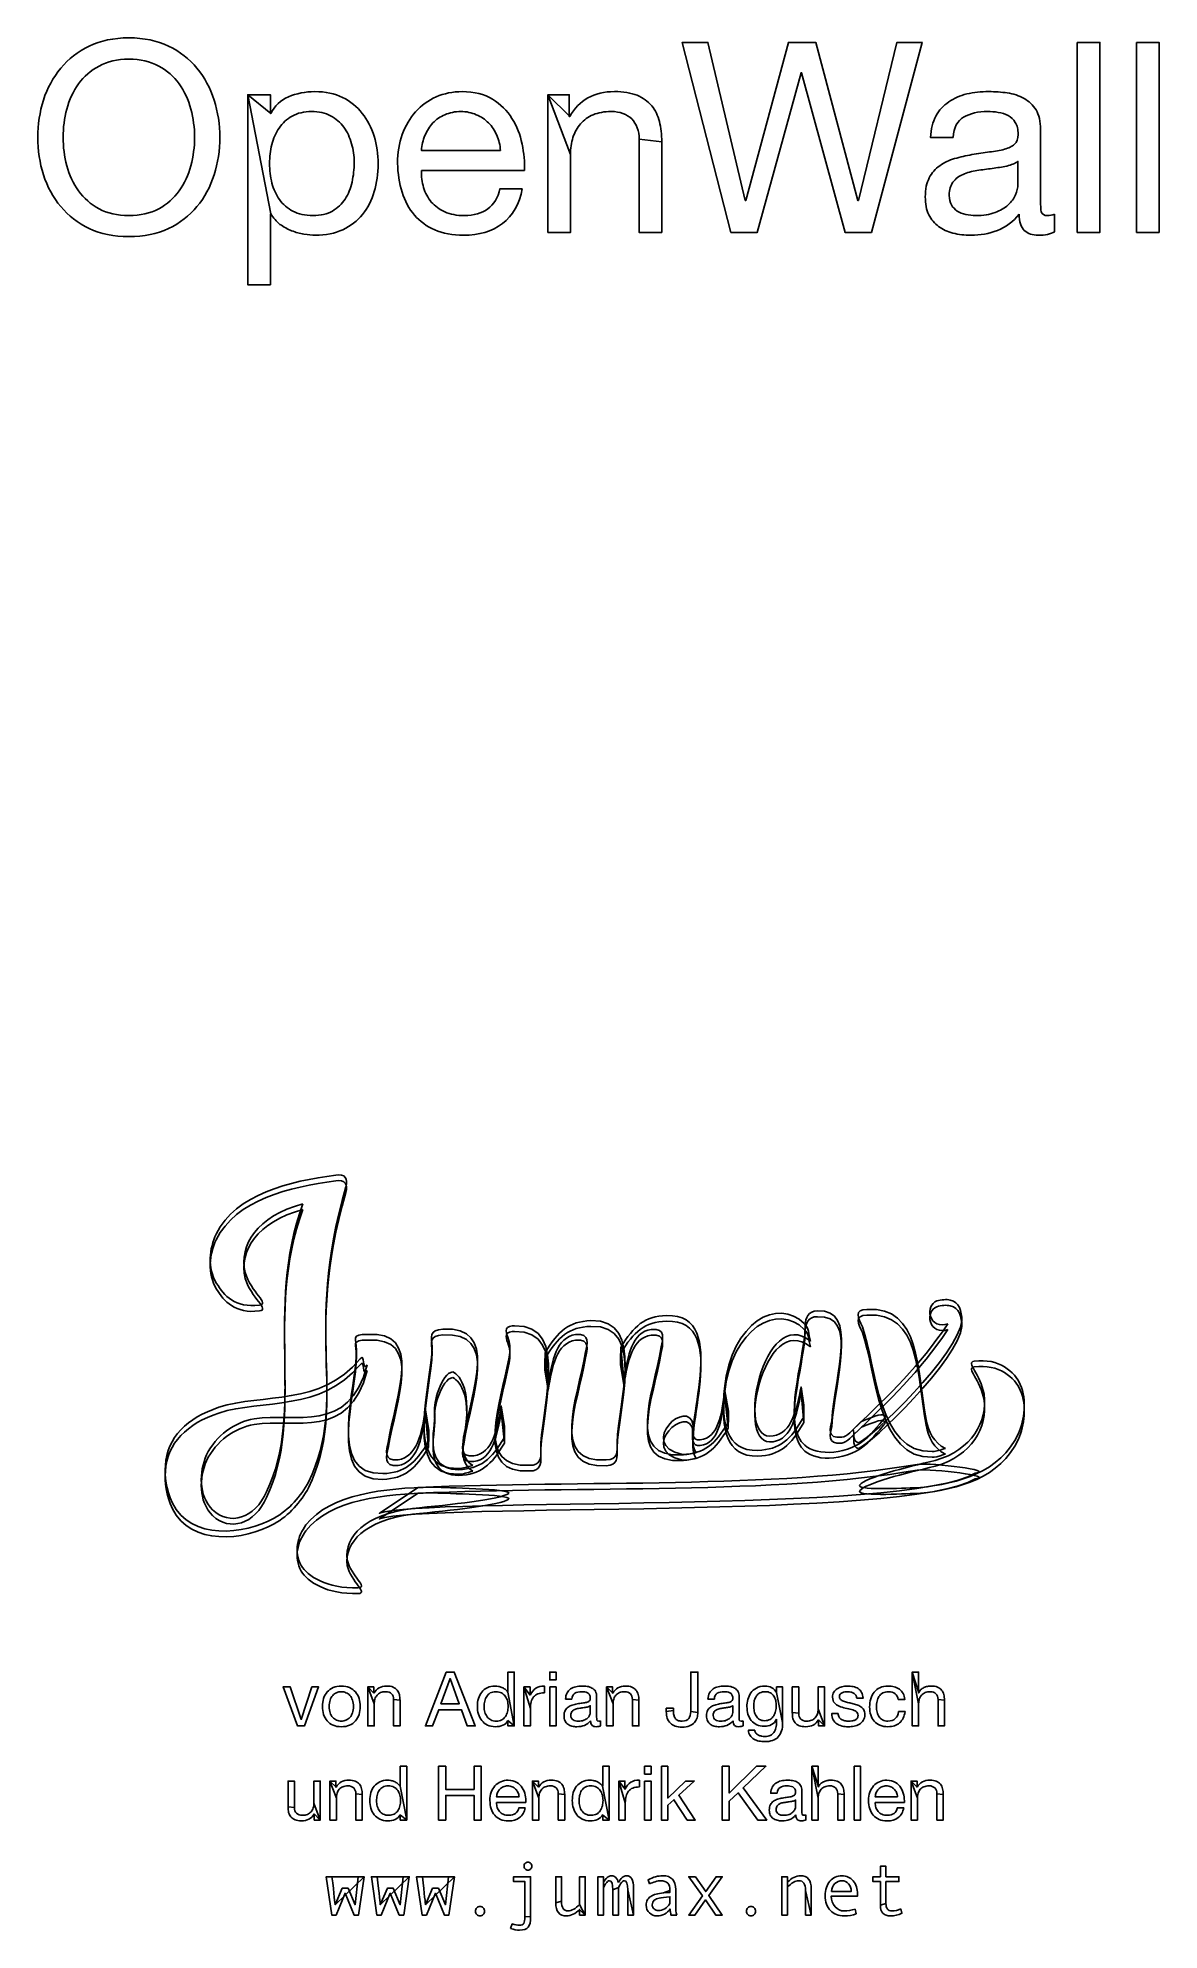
# Model space of a CAD drawing. Extents: x 42 to 128, y 24 to 169.
import ezdxf

# ---------------------------------------------------------------- set-up
doc = ezdxf.new("R2010")
doc.units = 0
doc.layers.add('Ebene_1', color=7, linetype='CONTINUOUS')

msp = doc.modelspace()

# ---------------------------------------------------------------- linework, layer by layer
at = {"layer": 'Ebene_1', "color": 7}
for points in [[(105.543545, 153.902616), (109.424665, 168.411097), (107.494265, 168.411097), (104.547865, 156.341016), (104.507225, 156.341016), (101.296664, 168.411097), (99.203704, 168.411097), (95.952504, 156.341016), (95.911864, 156.341016), (93.067064, 168.411097), (91.096024, 168.411097), (94.814584, 153.902616), (96.826264, 153.902616), (100.179064, 166.094617), (100.219704, 166.094617), (103.531864, 153.902616), (105.543545, 153.902616), (105.543545, 153.902616)], [(121.265828, 168.411097), (121.265828, 153.902616), (122.993028, 153.902616), (122.993028, 168.411097), (121.265828, 168.411097), (121.265828, 168.411097)], [(125.790203, 168.411097), (125.790203, 153.902616), (127.517403, 153.902616), (127.517403, 168.411097), (125.790203, 168.411097), (125.790203, 168.411097)], [(57.923623, 164.408057), (57.923623, 149.899576), (59.650823, 149.899576), (59.650823, 155.304696), (59.691463, 155.304696)], [(59.691463, 162.985657), (59.650823, 162.985657), (59.650823, 164.408057), (57.923623, 164.408057), (57.923623, 164.408057)], [(80.841726, 164.408057), (80.841726, 153.902616), (82.568926, 153.902616), (82.568926, 159.836056)], [(82.507966, 162.741817), (82.467326, 162.741817), (82.467326, 164.408057), (80.841726, 164.408057), (80.841726, 164.408057)], [(41.895905, 161.156857), (41.895905, 161.156857)], [(43.826305, 161.156857), (43.826305, 161.156857)], [(87.811486, 161.014617), (87.811486, 153.902616), (89.538686, 153.902616), (89.538686, 160.811417)], [(111.794961, 161.136537), (110.067761, 161.136537)], [(118.459921, 161.766457), (118.459921, 156.361336)], [(66.051623, 159.246776), (66.051623, 159.246776)], [(77.222543, 160.161176), (71.187503, 160.161176)], [(77.222543, 160.161176), (77.222543, 160.161176)], [(116.732721, 157.560216), (116.732721, 159.328056), (116.732721, 159.328056)], [(71.187503, 158.637176), (79.051344, 158.637176)], [(78.888784, 157.235096), (77.181903, 157.235096)], [(78.888784, 157.235096), (78.888784, 157.235096)], [(119.536881, 155.284376), (119.536881, 153.943256), (119.536881, 153.943256)], [(64.638507, 81.893357), (64.638507, 81.893357)], [(101.427775, 71.524185), (101.427775, 71.524185)], [(67.051074, 69.737937), (67.051074, 69.737937)], [(78.124597, 70.381724), (78.124597, 70.381718)], [(112.438296, 70.781742), (112.438307, 70.781798)], [(80.627687, 68.331006), (80.613907, 67.476109), (80.870348, 65.916582)], [(86.404587, 68.721261), (86.390804, 67.866364), (86.647249, 66.30684)], [(100.890034, 69.208662), (100.890034, 69.208662)], [(73.586604, 66.876727), (73.586604, 66.876727)], [(94.608241, 63.008323), (94.622036, 63.863237), (94.365597, 65.42275)], [(100.377705, 63.432896), (100.39322, 64.327329), (100.180874, 65.717072)], [(71.728012, 61.551591), (71.741809, 62.406506), (71.485368, 63.966013)], [(77.519124, 61.853854), (77.532922, 62.708771), (77.27648, 64.268299)], [(110.343751, 60.794838), (110.343751, 60.794838)], [(74.16191, 59.496305), (74.16191, 59.496297)], [(85.304621, 60.144678), (85.304621, 60.144678)], [(91.081519, 60.534936), (91.081519, 60.534936)], [(91.110079, 60.55466), (91.110079, 60.55466)], [(109.042621, 59.806996), (109.042621, 59.806996)], [(70.940045, 58.037857), (67.977545, 56.076114)], [(72.298149, 58.06568), (72.298149, 58.06568)], [(109.05641, 58.018439), (109.05641, 58.018439)], [(73.084046, 43.941031), (71.484752, 39.833491), (72.042779, 39.833491), (72.503007, 41.070355), (74.240371, 41.070355), (74.689093, 39.833491), (75.293144, 39.833491), (73.688096, 43.941031), (73.084046, 43.941031), (73.084046, 43.941031)], [(72.675593, 41.530584), (73.371689, 43.446285), (73.383195, 43.446285), (74.067785, 41.530584), (72.675593, 41.530584), (72.675593, 41.530584)], [(78.275641, 39.833491), (78.275641, 43.941031), (77.786648, 43.941031), (77.786648, 42.410771), (77.775142, 42.410771)], [(81.472702, 43.342734), (81.472702, 43.941031), (80.983709, 43.941031), (80.983709, 43.342734), (81.472702, 43.342734), (81.472702, 43.342734)], [(92.29239, 40.857499), (92.29239, 43.941031), (91.745868, 43.941031), (91.745868, 40.938039)], [(108.663045, 43.941031), (108.663045, 39.833491), (109.152038, 39.833491), (109.152038, 41.513325)], [(109.163544, 42.370501), (109.152038, 42.370501), (109.152038, 43.941031), (108.663045, 43.941031), (108.663045, 43.941031)], [(62.250247, 39.833491), (63.337537, 42.807718), (62.825533, 42.807718), (62.01438, 40.328237), (62.002874, 40.328237), (61.16871, 42.807718), (60.622188, 42.807718), (61.726737, 39.833491), (62.250247, 39.833491), (62.250247, 39.833491)], [(67.089659, 42.807718), (67.089659, 39.833491), (67.578652, 39.833491), (67.578652, 41.513325)], [(67.561393, 42.335984), (67.549888, 42.335984), (67.549888, 42.807718), (67.089659, 42.807718), (67.089659, 42.807718)], [(79.016321, 42.807718), (79.016321, 39.833491), (79.505314, 39.833491), (79.505314, 41.156648)], [(79.488056, 42.180657), (79.47655, 42.180657), (79.47655, 42.807718), (79.016321, 42.807718), (79.016321, 42.807718)], [(80.581099, 42.358995), (80.581099, 42.876753)], [(80.983709, 42.807718), (80.983709, 39.833491), (81.472702, 39.833491), (81.472702, 42.807718), (80.983709, 42.807718), (80.983709, 42.807718)], [(84.565762, 42.059847), (84.565762, 40.529587)], [(85.325768, 42.807718), (85.325768, 39.833491), (85.814761, 39.833491), (85.814761, 41.513325)], [(85.797502, 42.335984), (85.785997, 42.335984), (85.785997, 42.807718), (85.325768, 42.807718), (85.325768, 42.807718)], [(95.442259, 42.059847), (95.442259, 40.529587)], [(98.768039, 40.086616), (98.768039, 42.807718), (98.307811, 42.807718), (98.307811, 42.382007), (98.302058, 42.382007)], [(99.994657, 40.794218), (99.994657, 42.807718), (99.505664, 42.807718), (99.505664, 40.851747)], [(101.967887, 39.833491), (101.967887, 42.807718), (101.478894, 42.807718), (101.478894, 41.127884)], [(104.42229, 41.94479), (104.911283, 41.94479)], [(63.62518, 41.317728), (63.62518, 41.317728)], [(64.142937, 41.317728), (64.142937, 41.317728)], [(69.062889, 41.846991), (69.062889, 39.833491), (69.551882, 39.833491), (69.551882, 41.789462)], [(75.974498, 41.294717), (75.974498, 41.294717)], [(82.678825, 41.881508), (82.189832, 41.881508)], [(84.076769, 40.869005), (84.076769, 41.369504), (84.076769, 41.369504)], [(87.298998, 41.846991), (87.298998, 39.833491), (87.787991, 39.833491), (87.787991, 41.789462)], [(90.428464, 41.012827), (90.428464, 41.185412), (89.881942, 41.185412), (89.881942, 40.932287)], [(92.29239, 40.857499), (92.29239, 40.857499)], [(93.555322, 41.881508), (93.066329, 41.881508)], [(94.953266, 40.869005), (94.953266, 41.369504), (94.953266, 41.369504)], [(103.007087, 40.771207), (102.518094, 40.771207)], [(103.007087, 40.771207), (103.007087, 40.771207)], [(107.592384, 41.852744), (108.098635, 41.852744)], [(107.592384, 41.852744), (107.592384, 41.852744)], [(108.115894, 40.920781), (107.615395, 40.920781)], [(110.636276, 41.846991), (110.636276, 39.833491), (111.125269, 39.833491), (111.125269, 41.789462)], [(77.775142, 40.236191), (77.786648, 40.236191), (77.786648, 39.833491), (78.275641, 39.833491), (78.275641, 39.833491)], [(84.870664, 40.224685), (84.870664, 39.844996), (84.870664, 39.844996)], [(95.747161, 40.224685), (95.747161, 39.844996), (95.747161, 39.844996)], [(96.645235, 39.505578), (96.156242, 39.505578)], [(97.398859, 40.230438), (97.398859, 40.230438)], [(98.296305, 40.339742), (98.307811, 40.339742), (98.307811, 40.144145)], [(98.768039, 40.086616), (98.768039, 40.086616)], [(101.496152, 40.305225), (101.507658, 40.305225), (101.507658, 39.833491), (101.967887, 39.833491), (101.967887, 39.833491)], [(70.062089, 32.642418), (70.062089, 36.749959), (69.573096, 36.749959), (69.573096, 35.219699), (69.56159, 35.219699)], [(72.496087, 36.749959), (72.496087, 32.642418), (73.042608, 32.642418), (73.042608, 34.523603), (75.205683, 34.523603), (75.205683, 32.642418), (75.752204, 32.642418), (75.752204, 36.749959), (75.205683, 36.749959), (75.205683, 34.983832), (73.042608, 34.983832), (73.042608, 36.749959), (72.496087, 36.749959), (72.496087, 36.749959)], [(85.522894, 32.642418), (85.522894, 36.749959), (85.033901, 36.749959), (85.033901, 35.219699), (85.022395, 35.219699)], [(88.719954, 36.151662), (88.719954, 36.749959), (88.230961, 36.749959), (88.230961, 36.151662), (88.719954, 36.151662), (88.719954, 36.151662)], [(89.511871, 36.749959), (89.511871, 32.642418), (90.000864, 32.642418), (90.000864, 33.769979), (90.461092, 34.19569), (91.479348, 32.642418), (92.100657, 32.642418), (90.835028, 34.535109), (92.014364, 35.616646), (91.358538, 35.616646), (90.000864, 34.3165), (90.000864, 36.749959), (89.511871, 36.749959), (89.511871, 36.749959)], [(94.147955, 36.749959), (94.147955, 32.642418), (94.694477, 32.642418), (94.694477, 34.080633), (95.379067, 34.7192), (96.863304, 32.642418), (97.553647, 32.642418), (95.753003, 35.093136), (97.484613, 36.749959), (96.777011, 36.749959), (94.694477, 34.701942), (94.694477, 36.749959), (94.147955, 36.749959), (94.147955, 36.749959)], [(101.000059, 36.749959), (101.000059, 32.642418), (101.489052, 32.642418), (101.489052, 34.322253)], [(101.500558, 35.179429), (101.489052, 35.179429), (101.489052, 36.749959), (101.000059, 36.749959), (101.000059, 36.749959)], [(104.231097, 36.749959), (104.231097, 32.642418), (104.72009, 32.642418), (104.72009, 36.749959), (104.231097, 36.749959), (104.231097, 36.749959)], [(61.488712, 33.603146), (61.488712, 35.616646), (60.99972, 35.616646), (60.99972, 33.660674)], [(63.461943, 32.642418), (63.461943, 35.616646), (62.97295, 35.616646), (62.97295, 33.936811)], [(64.201993, 35.616646), (64.201993, 32.642418), (64.690986, 32.642418), (64.690986, 34.322253)], [(64.673728, 35.144912), (64.662222, 35.144912), (64.662222, 35.616646), (64.201993, 35.616646), (64.201993, 35.616646)], [(79.662799, 35.616646), (79.662799, 32.642418), (80.151792, 32.642418), (80.151792, 34.322253)], [(80.134533, 35.144912), (80.123027, 35.144912), (80.123027, 35.616646), (79.662799, 35.616646), (79.662799, 35.616646)], [(86.263574, 35.616646), (86.263574, 32.642418), (86.752567, 32.642418), (86.752567, 33.965576)], [(86.735309, 34.989584), (86.723803, 34.989584), (86.723803, 35.616646), (86.263574, 35.616646), (86.263574, 35.616646)], [(87.828352, 35.167923), (87.828352, 35.68568)], [(88.230961, 35.616646), (88.230961, 32.642418), (88.719954, 32.642418), (88.719954, 35.616646), (88.230961, 35.616646), (88.230961, 35.616646)], [(98.353115, 34.690436), (97.864122, 34.690436)], [(100.240052, 34.868774), (100.240052, 33.338514)], [(108.573157, 35.616646), (108.573157, 32.642418), (109.06215, 32.642418), (109.06215, 34.322253)], [(109.044891, 35.144912), (109.033386, 35.144912), (109.033386, 35.616646), (108.573157, 35.616646), (108.573157, 35.616646)], [(66.175223, 34.655919), (66.175223, 32.642418), (66.664216, 32.642418), (66.664216, 34.59839)], [(67.760945, 34.103644), (67.760945, 34.103644)], [(78.638161, 34.414299), (76.929563, 34.414299)], [(76.929563, 33.982834), (79.155919, 33.982834)], [(79.109896, 33.585887), (78.626656, 33.585887)], [(78.638161, 34.414299), (78.638161, 34.414299)], [(79.109896, 33.585887), (79.109896, 33.585887)], [(81.636029, 34.655919), (81.636029, 32.642418), (82.125022, 32.642418), (82.125022, 34.59839)], [(83.221751, 34.103644), (83.221751, 34.103644)], [(99.751059, 33.677933), (99.751059, 34.178431), (99.751059, 34.178431)], [(102.973289, 34.655919), (102.973289, 32.642418), (103.462282, 32.642418), (103.462282, 34.59839)], [(107.548518, 34.414299), (105.83992, 34.414299)], [(105.83992, 33.982834), (108.066276, 33.982834)], [(108.020253, 33.585887), (107.537013, 33.585887)], [(107.548518, 34.414299), (107.548518, 34.414299)], [(108.020253, 33.585887), (108.020253, 33.585887)], [(110.546387, 34.655919), (110.546387, 32.642418), (111.03538, 32.642418), (111.03538, 34.59839)], [(62.990208, 33.114153), (63.001714, 33.114153), (63.001714, 32.642418), (63.461943, 32.642418), (63.461943, 32.642418)], [(69.56159, 33.045119), (69.573096, 33.045119), (69.573096, 32.642418), (70.062089, 32.642418), (70.062089, 32.642418)], [(85.022395, 33.045119), (85.033901, 33.045119), (85.033901, 32.642418), (85.522894, 32.642418), (85.522894, 32.642418)], [(100.544953, 33.033613), (100.544953, 32.653924), (100.544953, 32.653924)], [(79.31147, 29.424429), (79.31147, 29.424429)], [(106.227429, 26.14912), (106.227429, 27.938462), (105.665627, 27.938462), (105.665627, 28.317679), (106.227429, 28.317679), (106.227429, 29.118247), (106.654399, 29.118247), (106.654399, 28.317679), (107.648789, 28.317679), (107.648789, 27.938462), (106.654399, 27.938462), (106.654399, 26.26429)], [(66.802938, 28.317679), (66.381586, 25.390687), (66.047313, 25.390687), (65.359104, 27.048004), (64.668088, 25.390687), (64.333816, 25.390687), (63.92089, 28.317679), (64.356288, 28.317679)], [(64.597862, 26.165975), (65.134383, 27.438457), (65.583825, 27.438457), (66.117538, 26.174401), (66.353496, 28.317679), (66.802938, 28.317679), (66.802938, 28.317679)], [(70.252405, 28.317679), (69.831052, 25.390687), (69.49678, 25.390687), (68.808573, 27.048004), (68.117555, 25.390687), (67.783282, 25.390687), (67.370358, 28.317679), (67.805754, 28.317679)], [(68.04733, 26.165975), (68.583852, 27.438457), (69.033294, 27.438457), (69.567006, 26.174401), (69.802963, 28.317679), (70.252405, 28.317679), (70.252405, 28.317679)], [(73.701873, 28.317679), (73.280521, 25.390687), (72.946248, 25.390687), (72.258039, 27.048004), (71.567023, 25.390687), (71.232751, 25.390687), (70.819825, 28.317679), (71.255223, 28.317679)], [(71.496797, 26.165975), (72.033318, 27.438457), (72.48276, 27.438457), (73.016473, 26.174401), (73.252431, 28.317679), (73.701873, 28.317679), (73.701873, 28.317679)], [(79.086749, 25.286754), (79.086749, 27.938462), (78.224383, 27.938462), (78.224383, 28.317679), (79.524956, 28.317679), (79.524956, 25.24181), (79.524956, 25.24181)], [(81.443511, 26.317662), (81.443511, 28.317679), (81.881718, 28.317679), (81.881718, 26.444067)], [(83.260942, 26.202491), (83.260942, 28.317679), (83.699147, 28.317679), (83.699147, 25.390687), (83.699147, 25.390687)], [(85.095228, 27.503064), (85.095228, 25.390687), (84.657021, 25.390687), (84.657021, 28.317679), (85.078374, 28.317679), (85.078374, 27.876663)], [(86.238495, 27.503064), (86.238495, 25.390687), (85.803098, 25.390687), (85.803098, 27.312052)], [(88.606493, 27.767112), (88.491324, 28.081721)], [(94.157102, 25.390687), (93.662716, 25.390687), (92.879001, 26.536764), (92.067197, 25.390687), (91.6009, 25.390687), (92.643044, 26.856992), (91.6009, 28.317679), (92.103713, 28.317679), (92.890237, 27.180028), (93.690806, 28.317679), (94.157102, 28.317679), (93.120577, 26.873845), (94.157102, 25.390687), (94.157102, 25.390687)], [(99.134672, 27.508683), (99.134672, 25.390687), (98.696467, 25.390687), (98.696467, 28.317679), (99.134672, 28.317679), (99.134672, 27.887899)], [(75.654135, 26.033951), (75.654135, 26.033951)], [(87.384572, 25.390687), (86.946367, 25.390687), (86.946367, 27.312052)], [(87.384572, 27.438457), (87.384572, 25.390687), (87.384572, 25.390687)], [(89.673917, 27.076094), (90.165495, 27.115421), (90.165495, 27.255871)], [(90.165495, 26.258672), (90.165495, 26.789576)], [(90.165495, 26.258672), (90.165495, 26.258672)], [(90.603702, 27.328906), (90.603702, 26.070469)], [(96.35094, 26.033951), (96.35094, 26.033951)], [(100.952103, 25.390687), (100.513898, 25.390687), (100.513898, 27.267108)], [(100.952103, 27.393512), (100.952103, 25.390687), (100.952103, 25.390687)], [(104.488651, 26.840138), (102.480206, 26.840138)], [(102.508296, 27.196883), (104.011118, 27.196883), (104.011118, 27.196883)], [(104.488651, 26.977779), (104.488651, 26.840138), (104.488651, 26.840138)], [(77.999662, 24.348543), (78.114831, 24.705288)], [(83.699147, 25.390687), (83.260942, 25.390687), (83.260942, 25.823276)], [(90.676735, 25.390687), (90.241339, 25.390687)], [(90.676735, 25.390687), (90.676735, 25.390687)], [(104.297637, 25.840129), (104.37348, 25.489003)], [(107.803285, 25.862601), (107.879128, 25.52271), (107.879128, 25.52271)]]:
    msp.add_lwpolyline(points, close=True, dxfattribs=at)
at = {"layer": 'Ebene_1', "color": 1}
for points in [[(64.638507, 81.456081), (64.638507, 81.456081)], [(101.427775, 71.086909), (101.427775, 71.086909)], [(78.124597, 69.944448), (78.124597, 69.944442)], [(112.438296, 70.344466), (112.438307, 70.344521)], [(67.051074, 69.300661), (67.051074, 69.300661)], [(86.404587, 68.283985), (86.390804, 67.429088), (86.647249, 65.869563)], [(100.890034, 68.771386), (100.890034, 68.771386)], [(80.627687, 67.89373), (80.613906, 67.038833), (80.870348, 65.479306)], [(73.586603, 66.43945), (73.586603, 66.43945)], [(100.377705, 62.995619), (100.39322, 63.890052), (100.180873, 65.279795)], [(77.519124, 61.416578), (77.532922, 62.271495), (77.27648, 63.831022)], [(94.608241, 62.571046), (94.622035, 63.425961), (94.365597, 64.985474)], [(71.728012, 61.114315), (71.741809, 61.96923), (71.485368, 63.528736)], [(85.304621, 59.707401), (85.304621, 59.707401)], [(91.081519, 60.097659), (91.081519, 60.097659)], [(91.110079, 60.117384), (91.110079, 60.117384)], [(109.042621, 59.369719), (109.042621, 59.369719)], [(110.34375, 60.357561), (110.34375, 60.357561)], [(74.161909, 59.059029), (74.161909, 59.05902)], [(70.940045, 57.60058), (67.977545, 55.638837)], [(72.298149, 57.628403), (72.298149, 57.628403)], [(109.05641, 57.581162), (109.05641, 57.581162)]]:
    msp.add_lwpolyline(points, close=True, dxfattribs=at)
at = {"layer": 'Ebene_1', "color": 7}
for points in [[(45.817665, 168.126617), (44.950678, 167.70667), (44.225931, 167.144483), (43.643425, 166.440057)], [(48.845345, 168.756537), (47.693878, 168.756537), (46.684651, 168.546563), (45.817665, 168.126617)], [(51.873025, 168.126617), (51.006038, 168.546563), (49.996812, 168.756537), (48.845345, 168.756537)], [(54.047265, 166.440057), (53.464758, 167.144483), (52.740012, 167.70667), (51.873025, 168.126617)], [(43.643425, 166.440057), (43.060918, 165.73563), (42.620651, 164.92283), (42.322625, 164.001657)], [(45.004865, 165.241177), (45.411265, 165.810137), (45.932811, 166.26395), (46.569505, 166.602617)], [(46.569505, 166.602617), (47.206198, 166.95483), (47.964812, 167.130937), (48.845345, 167.130937)], [(48.845345, 167.130937), (49.725878, 167.130937), (50.484492, 166.95483), (51.121185, 166.602617)], [(51.121185, 166.602617), (51.757878, 166.26395), (52.279425, 165.810137), (52.685825, 165.241177)], [(55.347745, 164.001657), (55.063265, 164.92283), (54.629772, 165.73563), (54.047265, 166.440057)], [(44.110785, 163.310777), (44.300438, 164.02875), (44.598465, 164.672217), (45.004865, 165.241177)], [(52.685825, 165.241177), (53.092225, 164.672217), (53.390252, 164.02875), (53.579905, 163.310777)], [(42.322625, 164.001657), (42.038145, 163.09403), (41.895905, 162.145763), (41.895905, 161.156857)], [(55.794785, 161.156857), (55.794785, 162.145763), (55.645772, 163.09403), (55.347745, 164.001657)], [(61.032583, 164.245497), (60.422983, 163.98811), (59.975943, 163.568163), (59.691463, 162.985657)], [(63.044263, 164.651897), (62.312743, 164.651897), (61.642183, 164.51643), (61.032583, 164.245497)], [(65.157543, 164.204857), (64.56149, 164.502883), (63.857063, 164.651897), (63.044263, 164.651897)], [(66.661223, 162.985657), (66.26837, 163.50043), (65.767143, 163.90683), (65.157543, 164.204857)], [(72.305103, 164.245497), (71.70905, 163.974563), (71.187503, 163.595257), (70.740463, 163.107577)], [(74.296463, 164.651897), (73.57849, 164.651897), (72.914703, 164.51643), (72.305103, 164.245497)], [(76.612943, 164.062617), (76.003343, 164.45547), (75.231183, 164.651897), (74.296463, 164.651897)], [(78.096303, 162.599577), (77.730543, 163.19563), (77.23609, 163.68331), (76.612943, 164.062617)], [(85.921726, 164.651897), (84.36386, 164.651897), (83.22594, 164.015203), (82.507966, 162.741817)], [(87.648926, 164.367417), (87.18834, 164.55707), (86.612606, 164.651897), (85.921726, 164.651897)], [(88.766526, 163.574937), (88.482046, 163.913603), (88.109513, 164.177763), (87.648926, 164.367417)], [(89.355806, 162.355737), (89.247433, 162.82987), (89.051006, 163.23627), (88.766526, 163.574937)], [(110.474161, 162.782457), (110.718001, 163.229497), (111.043121, 163.588483), (111.449521, 163.859417)], [(111.449521, 163.859417), (111.855921, 164.143897), (112.316508, 164.347097), (112.831281, 164.469017)], [(112.831281, 164.469017), (113.359601, 164.590937), (113.921788, 164.651897), (114.517841, 164.651897)], [(114.517841, 164.651897), (114.991974, 164.651897), (115.459335, 164.61803), (115.919921, 164.550297)], [(115.919921, 164.550297), (116.394055, 164.482563), (116.820775, 164.340323), (117.200081, 164.123577)], [(117.200081, 164.123577), (117.579388, 163.920377), (117.884188, 163.629123), (118.114481, 163.249817)], [(43.826305, 161.156857), (43.826305, 161.888377), (43.921131, 162.60635), (44.110785, 163.310777)], [(53.579905, 163.310777), (53.769558, 162.60635), (53.864385, 161.888377), (53.864385, 161.156857)], [(59.752423, 160.608216), (59.874343, 161.08235), (60.063996, 161.502297), (60.321383, 161.868057)], [(60.321383, 161.868057), (60.578769, 162.247363), (60.910663, 162.552163), (61.317063, 162.782457)], [(61.317063, 162.782457), (61.723463, 163.01275), (62.217916, 163.127897), (62.800423, 163.127897)], [(62.800423, 163.127897), (63.355836, 163.127897), (63.836743, 163.019523), (64.243143, 162.802777)], [(64.243143, 162.802777), (64.66309, 162.58603), (65.001756, 162.294777), (65.259143, 161.929017)], [(65.259143, 161.929017), (65.530076, 161.563257), (65.726503, 161.14331), (65.848423, 160.669176)], [(67.575623, 161.238137), (67.372423, 161.901923), (67.067623, 162.48443), (66.661223, 162.985657)], [(70.740463, 163.107577), (70.30697, 162.619897), (69.968303, 162.044163), (69.724463, 161.380377)], [(71.451663, 161.299097), (71.600677, 161.664857), (71.803877, 161.983203), (72.061263, 162.254137)], [(72.061263, 162.254137), (72.31865, 162.52507), (72.62345, 162.735043), (72.975663, 162.884057)], [(72.975663, 162.884057), (73.341423, 163.046617), (73.747823, 163.127897), (74.194863, 163.127897)], [(74.194863, 163.127897), (74.628357, 163.127897), (75.02121, 163.046617), (75.373423, 162.884057)], [(75.373423, 162.884057), (75.739183, 162.735043), (76.050757, 162.52507), (76.308143, 162.254137)], [(76.308143, 162.254137), (76.579077, 161.99675), (76.78905, 161.685177), (76.938063, 161.319417)], [(78.868464, 160.648856), (78.732997, 161.353283), (78.47561, 162.003523), (78.096303, 162.599577)], [(82.751806, 161.136537), (82.887273, 161.542937), (83.0837, 161.89515), (83.341086, 162.193177)], [(83.341086, 162.193177), (83.598473, 162.491203), (83.91682, 162.721497), (84.296126, 162.884057)], [(84.296126, 162.884057), (84.68898, 163.046617), (85.149566, 163.127897), (85.677886, 163.127897)], [(85.677886, 163.127897), (86.341673, 163.127897), (86.86322, 162.938243), (87.242526, 162.558937)], [(87.242526, 162.558937), (87.621833, 162.17963), (87.811486, 161.664857), (87.811486, 161.014617)], [(89.538686, 160.811417), (89.538686, 161.380377), (89.477726, 161.89515), (89.355806, 162.355737)], [(110.067761, 161.136537), (110.094854, 161.786777), (110.230321, 162.335417), (110.474161, 162.782457)], [(112.587441, 162.701177), (112.099761, 162.430243), (111.835601, 161.908697), (111.794961, 161.136537)], [(114.416241, 163.127897), (113.684721, 163.127897), (113.075121, 162.985657), (112.587441, 162.701177)], [(115.229041, 163.066937), (114.958108, 163.107577), (114.687174, 163.127897), (114.416241, 163.127897)], [(115.980881, 162.823097), (115.764135, 162.945017), (115.513521, 163.026297), (115.229041, 163.066937)], [(116.529521, 162.294777), (116.394055, 162.52507), (116.211175, 162.701177), (115.980881, 162.823097)], [(116.753041, 161.380377), (116.753041, 161.759683), (116.678535, 162.064483), (116.529521, 162.294777)], [(118.114481, 163.249817), (118.344775, 162.87051), (118.459921, 162.376057), (118.459921, 161.766457)], [(41.895905, 161.156857), (41.895905, 160.16795), (42.038145, 159.21291), (42.322625, 158.291736)], [(44.110785, 158.982616), (43.921131, 159.70059), (43.826305, 160.425336), (43.826305, 161.156857)], [(53.864385, 161.156857), (53.864385, 160.425336), (53.769558, 159.70059), (53.579905, 158.982616)], [(55.347745, 158.291736), (55.645772, 159.21291), (55.794785, 160.16795), (55.794785, 161.156857)], [(59.589863, 159.165496), (59.589863, 159.653176), (59.644049, 160.134083), (59.752423, 160.608216)], [(65.848423, 160.669176), (65.98389, 160.20859), (66.051623, 159.734456), (66.051623, 159.246776)], [(67.880423, 159.124856), (67.880423, 159.869923), (67.778823, 160.57435), (67.575623, 161.238137)], [(69.724463, 161.380377), (69.480623, 160.71659), (69.358703, 159.98507), (69.358703, 159.185816)], [(71.187503, 160.161176), (71.214597, 160.567576), (71.30265, 160.946883), (71.451663, 161.299097)], [(76.938063, 161.319417), (77.100623, 160.953657), (77.19545, 160.567576), (77.222543, 160.161176)], [(79.051344, 158.637176), (79.078437, 159.27387), (79.017477, 159.94443), (78.868464, 160.648856)], [(82.568926, 159.836056), (82.568926, 160.31019), (82.629886, 160.743683), (82.751806, 161.136537)], [(115.696401, 160.242456), (116.021521, 160.337283), (116.278908, 160.465976), (116.468561, 160.628536)], [(116.468561, 160.628536), (116.658215, 160.804643), (116.753041, 161.055257), (116.753041, 161.380377)], [(45.004865, 157.072536), (44.598465, 157.641496), (44.300438, 158.27819), (44.110785, 158.982616)], [(53.579905, 158.982616), (53.390252, 158.27819), (53.092225, 157.641496), (52.685825, 157.072536)], [(59.772743, 157.661816), (59.650823, 158.149496), (59.589863, 158.650723), (59.589863, 159.165496)], [(66.051623, 159.246776), (66.051623, 158.732003), (65.997436, 158.230776), (65.889063, 157.743096)], [(67.575623, 157.011576), (67.778823, 157.675363), (67.880423, 158.37979), (67.880423, 159.124856)], [(69.358703, 159.185816), (69.385796, 158.386563), (69.500943, 157.64827), (69.704143, 156.970936)], [(109.966161, 158.068216), (110.169361, 158.447523), (110.433521, 158.752323), (110.758641, 158.982616)], [(110.758641, 158.982616), (111.097308, 159.226456), (111.476614, 159.409336), (111.896561, 159.531256)], [(111.896561, 159.531256), (112.330054, 159.653176), (112.770321, 159.754776), (113.217361, 159.836056)], [(113.217361, 159.836056), (113.691494, 159.930883), (114.138534, 159.998616), (114.558481, 160.039256)], [(114.558481, 160.039256), (114.991974, 160.093443), (115.371281, 160.161176), (115.696401, 160.242456)], [(116.732721, 159.328056), (116.515975, 159.165496), (116.231495, 159.043576), (115.879281, 158.962296)], [(42.322625, 158.291736), (42.620651, 157.38411), (43.060918, 156.578083), (43.643425, 155.873656)], [(54.047265, 155.873656), (54.629772, 156.578083), (55.063265, 157.38411), (55.347745, 158.291736)], [(60.341703, 156.401976), (60.084316, 156.767736), (59.894663, 157.187683), (59.772743, 157.661816)], [(65.889063, 157.743096), (65.78069, 157.255416), (65.604583, 156.821923), (65.360743, 156.442616)], [(71.350063, 157.316376), (71.228143, 157.736323), (71.173957, 158.17659), (71.187503, 158.637176)], [(109.661361, 156.605176), (109.661361, 157.20123), (109.762961, 157.68891), (109.966161, 158.068216)], [(111.774641, 157.743096), (111.584988, 157.499256), (111.490161, 157.16059), (111.490161, 156.727096)], [(112.546801, 158.332376), (112.235228, 158.19691), (111.977841, 158.000483), (111.774641, 157.743096)], [(113.603441, 158.616856), (113.210588, 158.56267), (112.858374, 158.467843), (112.546801, 158.332376)], [(114.761681, 158.779416), (114.382374, 158.738776), (113.996294, 158.68459), (113.603441, 158.616856)], [(115.879281, 158.962296), (115.527068, 158.894563), (115.154534, 158.833603), (114.761681, 158.779416)], [(116.549841, 156.767736), (116.671761, 157.052216), (116.732721, 157.316376), (116.732721, 157.560216)], [(46.569505, 155.690776), (45.932811, 156.04299), (45.411265, 156.503576), (45.004865, 157.072536)], [(52.685825, 157.072536), (52.279425, 156.503576), (51.757878, 156.04299), (51.121185, 155.690776)], [(61.378023, 155.507896), (60.958076, 155.73819), (60.612636, 156.036216), (60.341703, 156.401976)], [(65.360743, 156.442616), (65.116903, 156.06331), (64.791783, 155.75851), (64.385383, 155.528216)], [(66.681543, 155.264056), (67.087943, 155.765283), (67.38597, 156.34779), (67.575623, 157.011576)], [(69.704143, 156.970936), (69.92089, 156.293603), (70.239237, 155.711096), (70.659183, 155.223416)], [(71.939343, 156.219096), (71.66841, 156.544216), (71.471983, 156.909976), (71.350063, 157.316376)], [(72.975663, 155.467256), (72.555717, 155.65691), (72.210277, 155.907523), (71.939343, 156.219096)], [(77.181903, 157.235096), (77.03289, 156.544216), (76.721317, 156.029443), (76.247183, 155.690776)], [(77.364783, 154.573176), (78.15049, 155.16923), (78.65849, 156.056536), (78.888784, 157.235096)], [(109.925521, 155.243736), (109.749414, 155.623043), (109.661361, 156.076856), (109.661361, 156.605176)], [(111.490161, 156.727096), (111.490161, 156.442616), (111.544348, 156.198776), (111.652721, 155.995576)], [(115.980881, 155.995576), (116.238268, 156.239416), (116.427921, 156.496803), (116.549841, 156.767736)], [(118.459921, 156.361336), (118.459921, 155.954936), (118.480241, 155.65691), (118.520881, 155.467256)], [(43.643425, 155.873656), (44.225931, 155.16923), (44.950678, 154.607043), (45.817665, 154.187096)], [(48.845345, 155.182776), (47.964812, 155.182776), (47.206198, 155.35211), (46.569505, 155.690776)], [(51.121185, 155.690776), (50.484492, 155.35211), (49.725878, 155.182776), (48.845345, 155.182776)], [(51.873025, 154.187096), (52.740012, 154.607043), (53.464758, 155.16923), (54.047265, 155.873656)], [(59.691463, 155.304696), (59.881116, 154.993123), (60.111409, 154.728963), (60.382343, 154.512216)], [(62.902023, 155.182776), (62.30597, 155.182776), (61.79797, 155.29115), (61.378023, 155.507896)], [(64.385383, 155.528216), (63.99253, 155.297923), (63.498076, 155.182776), (62.902023, 155.182776)], [(65.177863, 154.105816), (65.787463, 154.390296), (66.28869, 154.776376), (66.681543, 155.264056)], [(70.659183, 155.223416), (71.07913, 154.735736), (71.593903, 154.35643), (72.203503, 154.085496)], [(74.459023, 155.182776), (73.890063, 155.182776), (73.39561, 155.277603), (72.975663, 155.467256)], [(76.247183, 155.690776), (75.786597, 155.35211), (75.190543, 155.182776), (74.459023, 155.182776)], [(110.677361, 154.349656), (110.365788, 154.57995), (110.115174, 154.877976), (109.925521, 155.243736)], [(111.652721, 155.995576), (111.774641, 155.805923), (111.923654, 155.650136), (112.099761, 155.528216)], [(112.099761, 155.528216), (112.289414, 155.406296), (112.506161, 155.318243), (112.750001, 155.264056)], [(112.750001, 155.264056), (112.993841, 155.20987), (113.251228, 155.182776), (113.522161, 155.182776)], [(113.522161, 155.182776), (114.091121, 155.182776), (114.578801, 155.257283), (114.985201, 155.406296)], [(114.985201, 155.406296), (115.391601, 155.568856), (115.723495, 155.765283), (115.980881, 155.995576)], [(116.834321, 155.284376), (116.360188, 154.715416), (115.804775, 154.302243), (115.168081, 154.044856)], [(117.220401, 154.044856), (116.963015, 154.302243), (116.834321, 154.715416), (116.834321, 155.284376)], [(118.520881, 155.467256), (118.575068, 155.277603), (118.737628, 155.182776), (119.008561, 155.182776)], [(119.008561, 155.182776), (119.157575, 155.182776), (119.333681, 155.216643), (119.536881, 155.284376)], [(45.817665, 154.187096), (46.684651, 153.780696), (47.693878, 153.577496), (48.845345, 153.577496)], [(48.845345, 153.577496), (49.996812, 153.577496), (51.006038, 153.780696), (51.873025, 154.187096)], [(60.382343, 154.512216), (60.666823, 154.309016), (60.96485, 154.146456), (61.276423, 154.024536)], [(61.276423, 154.024536), (61.587996, 153.902616), (61.89957, 153.814563), (62.211143, 153.760376)], [(62.211143, 153.760376), (62.536263, 153.70619), (62.827516, 153.679096), (63.084903, 153.679096)], [(63.084903, 153.679096), (63.884156, 153.679096), (64.58181, 153.821336), (65.177863, 154.105816)], [(72.203503, 154.085496), (72.82665, 153.814563), (73.55817, 153.679096), (74.398063, 153.679096)], [(74.398063, 153.679096), (75.59017, 153.679096), (76.579077, 153.977123), (77.364783, 154.573176)], [(111.774641, 153.841656), (111.354694, 153.95003), (110.988934, 154.119363), (110.677361, 154.349656)], [(113.136081, 153.679096), (112.661948, 153.679096), (112.208134, 153.733283), (111.774641, 153.841656)], [(115.168081, 154.044856), (114.544934, 153.801016), (113.867601, 153.679096), (113.136081, 153.679096)], [(118.297361, 153.679096), (117.850321, 153.679096), (117.491335, 153.801016), (117.220401, 154.044856)], [(119.536881, 153.943256), (119.238855, 153.76715), (118.825681, 153.679096), (118.297361, 153.679096)], [(64.638507, 81.893357), (61.114706, 81.425188), (57.020789, 80.459298), (55.507747, 77.392487)], [(62.564846, 58.459952), (65.697664, 64.987286), (62.093558, 69.589694), (65.412513, 81.006886)], [(65.412513, 81.006886), (65.59557, 81.594296), (65.372598, 82.046601), (64.638507, 81.893357)], [(57.721731, 74.451003), (57.259745, 76.579548), (58.604862, 78.73833), (62.125118, 79.709438)], [(62.125118, 79.709438), (59.174495, 71.636508), (62.342218, 63.803263), (59.347352, 57.721103)], [(55.507747, 77.392487), (54.992666, 76.293815), (54.816606, 74.831501), (55.549583, 73.628482)], [(58.810095, 71.960506), (59.648509, 72.058862), (58.171167, 72.943095), (57.721731, 74.451003)], [(55.549583, 73.628482), (56.095189, 72.710937), (56.960429, 71.743566), (58.810095, 71.960506)], [(100.420984, 70.556371), (98.419201, 72.569775), (94.884509, 70.737402), (94.320881, 65.613334)], [(110.049006, 71.133228), (109.925107, 71.615105), (110.0778, 72.119773), (110.547564, 72.285647)], [(110.547564, 72.285647), (110.885103, 72.38935), (111.261788, 72.4243), (111.57133, 72.355717)], [(111.57133, 72.355717), (112.245598, 72.200728), (112.4721, 71.51855), (112.438296, 70.781742)], [(86.136135, 61.4889), (86.165661, 64.440013), (88.400325, 70.92784), (84.125869, 70.784652)], [(89.902767, 71.174924), (88.214915, 71.108845), (87.413118, 70.40799), (86.404587, 68.721261)], [(92.162697, 60.688054), (90.926238, 62.277695), (94.947226, 71.343889), (89.902767, 71.174924)], [(98.047973, 61.977021), (94.983255, 61.389098), (97.371317, 72.131159), (100.890034, 69.208662)], [(101.427775, 71.524185), (100.726748, 71.548099), (100.509766, 70.917958), (100.494249, 70.520978)], [(102.512929, 63.13614), (102.775415, 66.860148), (104.565902, 71.674391), (101.427775, 71.524185)], [(105.206483, 71.64061), (104.18179, 71.616679), (104.547356, 71.010338), (104.864326, 70.303221)], [(109.728897, 63.226814), (109.037341, 67.003305), (109.294818, 71.927865), (105.206483, 71.64061)], [(111.375207, 70.541052), (110.807288, 70.317054), (110.192557, 70.574979), (110.049006, 71.133228)], [(67.051074, 69.737937), (65.815548, 69.729868), (66.198043, 69.420309), (66.218971, 68.548865)], [(68.634104, 61.489524), (69.288963, 65.190257), (71.325772, 70.014706), (67.051074, 69.737937)], [(72.827561, 70.128093), (71.773477, 70.105818), (71.928029, 69.51135), (71.996691, 68.818206)], [(74.410681, 61.879683), (75.06554, 65.580416), (77.102242, 70.404862), (72.827561, 70.128093)], [(78.124597, 70.381718), (77.410754, 70.312433), (77.690042, 69.813386), (77.833015, 69.352195)], [(78.27979, 70.38989), (78.227028, 70.387733), (78.175653, 70.385016), (78.124597, 70.381724)], [(80.293307, 60.845924), (80.184136, 63.662366), (82.67855, 70.537215), (78.27979, 70.38989)], [(84.125869, 70.784652), (82.438017, 70.718587), (81.636221, 70.017735), (80.627687, 68.331006)], [(80.870348, 65.916582), (81.16292, 67.722761), (81.513263, 69.526323), (82.95492, 69.729431)], [(82.95492, 69.729431), (84.11805, 69.837483), (83.820554, 68.956159), (83.721612, 68.393094)], [(86.647249, 66.30684), (86.939821, 68.113016), (87.290161, 69.916598), (88.731818, 70.119689)], [(88.731818, 70.119689), (89.894948, 70.227741), (89.597452, 69.346432), (89.49851, 68.783349)], [(100.424995, 69.522551), (100.117529, 66.862952), (98.813108, 62.656989), (100.46298, 61.263164)], [(100.890034, 69.208662), (100.723556, 69.8405), (100.807706, 70.167384), (100.420984, 70.556371)], [(100.494249, 70.520978), (100.487739, 70.21192), (100.46498, 69.868428), (100.424995, 69.522551)], [(104.162357, 62.481826), (107.057941, 65.271186), (109.165925, 67.232503), (111.375207, 70.541052)], [(112.438307, 70.781798), (112.310234, 68.341973), (105.457321, 61.703654), (104.558961, 61.459559)], [(104.864326, 70.303221), (105.909541, 67.30892), (106.042303, 60.634764), (110.194676, 60.786308)], [(66.218971, 68.548865), (66.2722, 65.677197), (63.878777, 58.952192), (68.229833, 59.097926)], [(67.054619, 67.407019), (66.58092, 66.86822), (66.924456, 68.379396), (66.49767, 67.857569)], [(71.996691, 68.818206), (71.984436, 65.883404), (69.715614, 59.344374), (74.006739, 59.488114)], [(77.875828, 67.998318), (77.220969, 64.297582), (75.18427, 59.473135), (79.458963, 59.749925)], [(77.833015, 69.352195), (77.966718, 68.956643), (77.963902, 68.485352), (77.875828, 67.998318)], [(83.721612, 68.393094), (83.066753, 64.692341), (81.029944, 59.867909), (85.304621, 60.144678)], [(89.49851, 68.783349), (88.843654, 65.082593), (86.806841, 60.258167), (91.081519, 60.534936)], [(116.909665, 65.915877), (116.519287, 66.851058), (115.270016, 67.947605), (113.404749, 67.687662)], [(66.49767, 67.857569), (63.535016, 64.235275), (59.041871, 65.247713), (55.717298, 64.166275)], [(58.423207, 63.293663), (61.580584, 63.798511), (65.627976, 62.00989), (67.054619, 67.407019)], [(73.586604, 66.876727), (72.69057, 66.785527), (72.08801, 64.369039), (72.180853, 63.84356)], [(74.425216, 61.791789), (75.080075, 65.492522), (74.173168, 66.527436), (73.586604, 66.876727)], [(113.404749, 67.687662), (112.734107, 67.622237), (113.866452, 66.684565), (114.152737, 65.165035)], [(94.365597, 65.42275), (94.073022, 63.616585), (93.922148, 61.876252), (92.480492, 61.673155)], [(94.320881, 65.613334), (94.106255, 63.083407), (94.375168, 60.796814), (96.875042, 60.876606)], [(100.180874, 65.717072), (99.816748, 64.041872), (99.489837, 62.185003), (98.047973, 61.977021)], [(114.152737, 65.165035), (114.419874, 63.026799), (113.249745, 60.928733), (110.407733, 60.09807)], [(116.766371, 62.164932), (117.227089, 63.239355), (117.435494, 64.68905), (116.909665, 65.915877)], [(55.717298, 64.166275), (53.28619, 63.363832), (51.766073, 61.851426), (51.630452, 59.723974)], [(71.485368, 63.966013), (71.192793, 62.159857), (70.842456, 60.356257), (69.400796, 60.153182)], [(72.180853, 63.84356), (72.447232, 63.186176), (71.021912, 59.418327), (74.020963, 59.400194)], [(77.27648, 64.268299), (76.983908, 62.462119), (76.633568, 60.658523), (75.191908, 60.45545)], [(91.925918, 62.799813), (91.604369, 65.007107), (87.566239, 61.378598), (91.110079, 60.55466)], [(106.589701, 63.378233), (106.583906, 63.842187), (105.804043, 63.499283), (104.786058, 63.074131)], [(54.767648, 60.524884), (55.497031, 62.002908), (56.924876, 63.04353), (58.423207, 63.293663)], [(91.110079, 60.55466), (92.797931, 60.620742), (93.599727, 61.321597), (94.608241, 63.008323)], [(92.480492, 61.673155), (91.859869, 61.601771), (91.826959, 62.236745), (91.925918, 62.799813)], [(96.875042, 60.876606), (98.562795, 60.940466), (99.365897, 61.671249), (100.377705, 63.432896)], [(103.282867, 61.873747), (102.119735, 61.765733), (102.413987, 62.573057), (102.512929, 63.13614)], [(104.786058, 63.074131), (103.94049, 62.317278), (103.748722, 61.946735), (103.282867, 61.873747)], [(104.558961, 61.459559), (104.077729, 61.554116), (104.252696, 62.178371), (104.162357, 62.481826)], [(105.279179, 61.892921), (105.440623, 62.046776), (106.458797, 63.19231), (106.589701, 63.378233)], [(109.30166, 58.035598), (112.122894, 58.365132), (115.420546, 59.168736), (116.766371, 62.164932)], [(111.190864, 61.028844), (110.320852, 61.451994), (109.893005, 62.312036), (109.728897, 63.226814)], [(68.229833, 59.097926), (69.917684, 59.16401), (70.719478, 59.864862), (71.728012, 61.551591)], [(69.400796, 60.153182), (68.237666, 60.045133), (68.535145, 60.926438), (68.634104, 61.489524)], [(74.020963, 59.400194), (75.708814, 59.466276), (76.510611, 60.167131), (77.519124, 61.853854)], [(75.191908, 60.45545), (74.028778, 60.347401), (74.326274, 61.228707), (74.425216, 61.791789)], [(75.110489, 59.724595), (74.375279, 60.140159), (74.248578, 60.983259), (74.410681, 61.879683)], [(79.458963, 59.749925), (80.204889, 59.692315), (80.364794, 60.269096), (80.293307, 60.845924)], [(85.304621, 60.144678), (86.170281, 60.192452), (86.165646, 60.720124), (86.136135, 61.4889)], [(100.46298, 61.263164), (101.360964, 60.409638), (103.846693, 60.527741), (105.279179, 61.892921)], [(110.194676, 60.786308), (110.245581, 60.788552), (110.294927, 60.791395), (110.343751, 60.794838)], [(110.343751, 60.794838), (110.594125, 60.812431), (110.991441, 60.975924), (111.190864, 61.028844)], [(51.630452, 59.723974), (51.534049, 58.876044), (51.68771, 57.919605), (52.175006, 56.849968)], [(55.2421, 56.329448), (54.127164, 57.463647), (54.218281, 59.208377), (54.767648, 60.524884)], [(109.042621, 59.806996), (98.193794, 57.919371), (83.362652, 58.607187), (70.940045, 58.037857)], [(74.006739, 59.488114), (74.059481, 59.490271), (74.110856, 59.492985), (74.16191, 59.496305)], [(74.16191, 59.496297), (74.423697, 59.513246), (74.887964, 59.672972), (75.110489, 59.724595)], [(91.081519, 60.534936), (91.404835, 60.555849), (91.763874, 60.606067), (92.162697, 60.688054)], [(110.407733, 60.09807), (108.112806, 59.569424), (105.113648, 58.811239), (104.638051, 58.22608)], [(113.472413, 59.141537), (115.030311, 59.323105), (110.274497, 59.947578), (109.042621, 59.806996)], [(59.94063, 55.708067), (61.097953, 56.323241), (61.987328, 57.39872), (62.564846, 58.459952)], [(71.987928, 58.0687), (68.412939, 57.994295), (64.214001, 57.561592), (62.371242, 55.180293)], [(67.977545, 56.076114), (71.356131, 57.325157), (108.452019, 55.989675), (113.472413, 59.141537)], [(72.298149, 58.06568), (72.20839, 58.076725), (72.10523, 58.078253), (71.987928, 58.0687)], [(77.861952, 57.584202), (78.069666, 57.976944), (72.782839, 58.005976), (72.298149, 58.06568)], [(104.638051, 58.22608), (104.492104, 57.738378), (108.670682, 58.057943), (109.05641, 58.018439)], [(109.05641, 58.018439), (109.127841, 58.011127), (109.20942, 58.016194), (109.30166, 58.035598)], [(52.175006, 56.849968), (53.573862, 54.0061), (57.660593, 54.406917), (59.94063, 55.708067)], [(59.347352, 57.721103), (58.498708, 55.642985), (56.500495, 55.108293), (55.2421, 56.329448)], [(65.523233, 52.518051), (65.289696, 54.30357), (66.86735, 55.955086), (70.492801, 56.442105)], [(70.492801, 56.442105), (73.413479, 56.717948), (77.233665, 57.13406), (77.861952, 57.584202)], [(62.371242, 55.180293), (61.738052, 54.324836), (61.404999, 53.141603), (62.008985, 52.091017)], [(62.008985, 52.091017), (62.456203, 51.29092), (63.97913, 50.297242), (66.34478, 50.381197)], [(66.34478, 50.381197), (67.193975, 50.388217), (65.810867, 51.242417), (65.523233, 52.518051)], [(63.717226, 41.927531), (63.655862, 41.739604), (63.62518, 41.536337), (63.62518, 41.317728)], [(63.993363, 42.422277), (63.870635, 42.284208), (63.77859, 42.119293), (63.717226, 41.927531)], [(64.447839, 42.755943), (64.267582, 42.675402), (64.116091, 42.564181), (63.993363, 42.422277)], [(64.211972, 41.795215), (64.26183, 41.937119), (64.328946, 42.056011), (64.413322, 42.151892)], [(64.413322, 42.151892), (64.497697, 42.247773), (64.595495, 42.320643), (64.706717, 42.370501)], [(65.069147, 42.876753), (64.835198, 42.876753), (64.628095, 42.836483), (64.447839, 42.755943)], [(64.706717, 42.370501), (64.821774, 42.420359), (64.942584, 42.445288), (65.069147, 42.445288)], [(65.690456, 42.755943), (65.514035, 42.836483), (65.306932, 42.876753), (65.069147, 42.876753)], [(65.069147, 42.445288), (65.19571, 42.445288), (65.314603, 42.420359), (65.425825, 42.370501)], [(65.425825, 42.370501), (65.540882, 42.320643), (65.640598, 42.247773), (65.724973, 42.151892)], [(66.144932, 42.422277), (66.022204, 42.564181), (65.870712, 42.675402), (65.690456, 42.755943)], [(65.724973, 42.151892), (65.809348, 42.056011), (65.874547, 41.937119), (65.92057, 41.795215)], [(66.421069, 41.927531), (66.359705, 42.119293), (66.267659, 42.284208), (66.144932, 42.422277)], [(66.513115, 41.317728), (66.513115, 41.536337), (66.482433, 41.739604), (66.421069, 41.927531)], [(68.527873, 42.876753), (68.086821, 42.876753), (67.764661, 42.696496), (67.561393, 42.335984)], [(67.630428, 41.881508), (67.66878, 41.996565), (67.724391, 42.096281), (67.79726, 42.180657)], [(67.79726, 42.180657), (67.87013, 42.265032), (67.960258, 42.330231), (68.067645, 42.376254)], [(68.067645, 42.376254), (68.178867, 42.422277), (68.309265, 42.445288), (68.458839, 42.445288)], [(68.458839, 42.445288), (68.646766, 42.445288), (68.794422, 42.391595), (68.901809, 42.284208)], [(69.016866, 42.796213), (68.886468, 42.849906), (68.723471, 42.876753), (68.527873, 42.876753)], [(68.901809, 42.284208), (69.009196, 42.176821), (69.062889, 42.031082), (69.062889, 41.846991)], [(69.333273, 42.571851), (69.252733, 42.667732), (69.147264, 42.742519), (69.016866, 42.796213)], [(69.500106, 42.22668), (69.469424, 42.360913), (69.413813, 42.47597), (69.333273, 42.571851)], [(69.551882, 41.789462), (69.551882, 41.950542), (69.534623, 42.096281), (69.500106, 42.22668)], [(75.53728, 41.927531), (75.483587, 41.739604), (75.45674, 41.540172), (75.45674, 41.329234)], [(75.790406, 42.416524), (75.679184, 42.278455), (75.594809, 42.115458), (75.53728, 41.927531)], [(76.216118, 42.75019), (76.047367, 42.66965), (75.905463, 42.558428), (75.790406, 42.416524)], [(76.02052, 41.720428), (76.051202, 41.858497), (76.10106, 41.981224), (76.170095, 42.088611)], [(76.170095, 42.088611), (76.239129, 42.195998), (76.331175, 42.282291), (76.446232, 42.34749)], [(76.814415, 42.876753), (76.588136, 42.876753), (76.388703, 42.834565), (76.216118, 42.75019)], [(76.446232, 42.34749), (76.561289, 42.412689), (76.701275, 42.445288), (76.866191, 42.445288)], [(77.061788, 42.853741), (76.973577, 42.869082), (76.89112, 42.876753), (76.814415, 42.876753)], [(76.866191, 42.445288), (77.034941, 42.445288), (77.178763, 42.412689), (77.297655, 42.34749)], [(77.326419, 42.773201), (77.238209, 42.811553), (77.149998, 42.8384), (77.061788, 42.853741)], [(77.297655, 42.34749), (77.416547, 42.286126), (77.512428, 42.203668), (77.585298, 42.100117)], [(77.573792, 42.62938), (77.497087, 42.690743), (77.41463, 42.738684), (77.326419, 42.773201)], [(77.775142, 42.410771), (77.721449, 42.498982), (77.654332, 42.571851), (77.573792, 42.62938)], [(77.585298, 42.100117), (77.662003, 41.996565), (77.717614, 41.875755), (77.752131, 41.737687)], [(79.925273, 42.715673), (79.752687, 42.600615), (79.606948, 42.422277), (79.488056, 42.180657)], [(79.562843, 41.6629), (79.601195, 41.812474), (79.662559, 41.939037), (79.746934, 42.042588)], [(79.746934, 42.042588), (79.831309, 42.14614), (79.942531, 42.224762), (80.0806, 42.278455)], [(80.581099, 42.876753), (80.316467, 42.884423), (80.097858, 42.83073), (79.925273, 42.715673)], [(80.0806, 42.278455), (80.218668, 42.332149), (80.385501, 42.358995), (80.581099, 42.358995)], [(82.189832, 41.881508), (82.197502, 42.0656), (82.235855, 42.220927), (82.304889, 42.34749)], [(82.304889, 42.34749), (82.373923, 42.474052), (82.465969, 42.575686), (82.581026, 42.652391)], [(82.581026, 42.652391), (82.696083, 42.732931), (82.826482, 42.79046), (82.972221, 42.824977)], [(82.903186, 42.324478), (82.765118, 42.247773), (82.690331, 42.100117), (82.678825, 41.881508)], [(83.420944, 42.445288), (83.213841, 42.445288), (83.041255, 42.405018), (82.903186, 42.324478)], [(82.972221, 42.824977), (83.121795, 42.859494), (83.280957, 42.876753), (83.449708, 42.876753)], [(83.651058, 42.42803), (83.574353, 42.439535), (83.497648, 42.445288), (83.420944, 42.445288)], [(83.449708, 42.876753), (83.583941, 42.876753), (83.716257, 42.867164), (83.846655, 42.847988)], [(83.863914, 42.358995), (83.80255, 42.393512), (83.731598, 42.416524), (83.651058, 42.42803)], [(83.846655, 42.847988), (83.980888, 42.828812), (84.101698, 42.788542), (84.209085, 42.727178)], [(84.019241, 42.209421), (83.980888, 42.27462), (83.929113, 42.324478), (83.863914, 42.358995)], [(84.001982, 41.737687), (84.055676, 41.787545), (84.082522, 41.858497), (84.082522, 41.950542)], [(84.082522, 41.950542), (84.082522, 42.057929), (84.061428, 42.144222), (84.019241, 42.209421)], [(84.209085, 42.727178), (84.316472, 42.66965), (84.402765, 42.587192), (84.467964, 42.479805)], [(84.467964, 42.479805), (84.533163, 42.372419), (84.565762, 42.232432), (84.565762, 42.059847)], [(86.763982, 42.876753), (86.32293, 42.876753), (86.00077, 42.696496), (85.797502, 42.335984)], [(85.866537, 41.881508), (85.904889, 41.996565), (85.9605, 42.096281), (86.03337, 42.180657)], [(86.03337, 42.180657), (86.106239, 42.265032), (86.196367, 42.330231), (86.303754, 42.376254)], [(86.303754, 42.376254), (86.414976, 42.422277), (86.545374, 42.445288), (86.694948, 42.445288)], [(86.694948, 42.445288), (86.882875, 42.445288), (87.030532, 42.391595), (87.137918, 42.284208)], [(87.252975, 42.796213), (87.122577, 42.849906), (86.95958, 42.876753), (86.763982, 42.876753)], [(87.137918, 42.284208), (87.245305, 42.176821), (87.298998, 42.031082), (87.298998, 41.846991)], [(87.569383, 42.571851), (87.488843, 42.667732), (87.383373, 42.742519), (87.252975, 42.796213)], [(87.736215, 42.22668), (87.705534, 42.360913), (87.649923, 42.47597), (87.569383, 42.571851)], [(87.787991, 41.789462), (87.787991, 41.950542), (87.770733, 42.096281), (87.736215, 42.22668)], [(93.066329, 41.881508), (93.073999, 42.0656), (93.112352, 42.220927), (93.181386, 42.34749)], [(93.181386, 42.34749), (93.25042, 42.474052), (93.342466, 42.575686), (93.457523, 42.652391)], [(93.457523, 42.652391), (93.57258, 42.732931), (93.702978, 42.79046), (93.848717, 42.824977)], [(93.779683, 42.324478), (93.641615, 42.247773), (93.566827, 42.100117), (93.555322, 41.881508)], [(94.29744, 42.445288), (94.090338, 42.445288), (93.917752, 42.405018), (93.779683, 42.324478)], [(93.848717, 42.824977), (93.998292, 42.859494), (94.157454, 42.876753), (94.326205, 42.876753)], [(94.527555, 42.42803), (94.45085, 42.439535), (94.374145, 42.445288), (94.29744, 42.445288)], [(94.326205, 42.876753), (94.460438, 42.876753), (94.592754, 42.867164), (94.723152, 42.847988)], [(94.74041, 42.358995), (94.679047, 42.393512), (94.608095, 42.416524), (94.527555, 42.42803)], [(94.723152, 42.847988), (94.857385, 42.828812), (94.978195, 42.788542), (95.085582, 42.727178)], [(94.895738, 42.209421), (94.857385, 42.27462), (94.805609, 42.324478), (94.74041, 42.358995)], [(94.878479, 41.737687), (94.932172, 41.787545), (94.959019, 41.858497), (94.959019, 41.950542)], [(94.959019, 41.950542), (94.959019, 42.057929), (94.937925, 42.144222), (94.895738, 42.209421)], [(95.085582, 42.727178), (95.192969, 42.66965), (95.279261, 42.587192), (95.344461, 42.479805)], [(95.344461, 42.479805), (95.40966, 42.372419), (95.442259, 42.232432), (95.442259, 42.059847)], [(96.340333, 42.353242), (96.232947, 42.203668), (96.156242, 42.034918), (96.110219, 41.846991)], [(96.766045, 42.727178), (96.589624, 42.631297), (96.44772, 42.506652), (96.340333, 42.353242)], [(96.604965, 41.772204), (96.639482, 41.902602), (96.691258, 42.017659), (96.760292, 42.117375)], [(96.760292, 42.117375), (96.833162, 42.217091), (96.925207, 42.295714), (97.036429, 42.353242)], [(97.416118, 42.876753), (97.159157, 42.876753), (96.942466, 42.826894), (96.766045, 42.727178)], [(97.036429, 42.353242), (97.147651, 42.414606), (97.281884, 42.445288), (97.439129, 42.445288)], [(97.933875, 42.75019), (97.77663, 42.834565), (97.604045, 42.876753), (97.416118, 42.876753)], [(97.439129, 42.445288), (97.592539, 42.445288), (97.722937, 42.414606), (97.830324, 42.353242)], [(97.830324, 42.353242), (97.93771, 42.291879), (98.024003, 42.209421), (98.089202, 42.10587)], [(98.302058, 42.382007), (98.213847, 42.546922), (98.09112, 42.66965), (97.933875, 42.75019)], [(98.089202, 42.10587), (98.158236, 42.006153), (98.208095, 41.893014), (98.238776, 41.766451)], [(102.679174, 42.416524), (102.613975, 42.309137), (102.581376, 42.180657), (102.581376, 42.031082)], [(102.581376, 42.031082), (102.581376, 41.83932), (102.629316, 41.689746), (102.725197, 41.58236)], [(102.938053, 42.675402), (102.834502, 42.610203), (102.748209, 42.523911), (102.679174, 42.416524)], [(103.29473, 42.824977), (103.164332, 42.794295), (103.04544, 42.744437), (102.938053, 42.675402)], [(103.099133, 42.0656), (103.099133, 42.142304), (103.118309, 42.203668), (103.156662, 42.249691)], [(103.185426, 41.852744), (103.127897, 41.910272), (103.099133, 41.981224), (103.099133, 42.0656)], [(103.156662, 42.249691), (103.195014, 42.299549), (103.244872, 42.337902), (103.306236, 42.364748)], [(103.691677, 42.876753), (103.561279, 42.876753), (103.428964, 42.859494), (103.29473, 42.824977)], [(103.306236, 42.364748), (103.3676, 42.39543), (103.434716, 42.416524), (103.507586, 42.42803)], [(103.507586, 42.42803), (103.584291, 42.439535), (103.659078, 42.445288), (103.731947, 42.445288)], [(104.157659, 42.83073), (104.015755, 42.861412), (103.860428, 42.876753), (103.691677, 42.876753)], [(103.731947, 42.445288), (103.812487, 42.445288), (103.89111, 42.4357), (103.967815, 42.416524)], [(103.967815, 42.416524), (104.048355, 42.401183), (104.121224, 42.374336), (104.186423, 42.335984)], [(104.531595, 42.681155), (104.424208, 42.754025), (104.299563, 42.803883), (104.157659, 42.83073)], [(104.186423, 42.335984), (104.251622, 42.297631), (104.305316, 42.245856), (104.347503, 42.180657)], [(104.347503, 42.180657), (104.389691, 42.119293), (104.41462, 42.040671), (104.42229, 41.94479)], [(104.796226, 42.393512), (104.731027, 42.51624), (104.642817, 42.612121), (104.531595, 42.681155)], [(104.911283, 41.94479), (104.899778, 42.125046), (104.861425, 42.27462), (104.796226, 42.393512)], [(105.757222, 42.410771), (105.642165, 42.268867), (105.555872, 42.100117), (105.498344, 41.90452)], [(106.200192, 42.75019), (106.023771, 42.66965), (105.876115, 42.55651), (105.757222, 42.410771)], [(105.975831, 41.714675), (106.006513, 41.856579), (106.056371, 41.981224), (106.125405, 42.088611)], [(106.125405, 42.088611), (106.198275, 42.195998), (106.294156, 42.282291), (106.413048, 42.34749)], [(106.815748, 42.876753), (106.581799, 42.876753), (106.376613, 42.834565), (106.200192, 42.75019)], [(106.413048, 42.34749), (106.531941, 42.412689), (106.679597, 42.445288), (106.856018, 42.445288)], [(107.287483, 42.813471), (107.141743, 42.855659), (106.984499, 42.876753), (106.815748, 42.876753)], [(106.856018, 42.445288), (107.063121, 42.445288), (107.228036, 42.393512), (107.350764, 42.289961)], [(107.678677, 42.62938), (107.567455, 42.713755), (107.437057, 42.775119), (107.287483, 42.813471)], [(107.350764, 42.289961), (107.473492, 42.18641), (107.554032, 42.040671), (107.592384, 41.852744)], [(107.960567, 42.30722), (107.887697, 42.437618), (107.793734, 42.545004), (107.678677, 42.62938)], [(108.098635, 41.852744), (108.079459, 42.029165), (108.033436, 42.180657), (107.960567, 42.30722)], [(109.324624, 42.600615), (109.25559, 42.539252), (109.201896, 42.462547), (109.163544, 42.370501)], [(109.203814, 41.881508), (109.242166, 41.996565), (109.297777, 42.096281), (109.370647, 42.180657)], [(109.554738, 42.755943), (109.470363, 42.71759), (109.393658, 42.665814), (109.324624, 42.600615)], [(109.370647, 42.180657), (109.443517, 42.265032), (109.533645, 42.330231), (109.641031, 42.376254)], [(109.825123, 42.847988), (109.733077, 42.828812), (109.642949, 42.79813), (109.554738, 42.755943)], [(109.641031, 42.376254), (109.752253, 42.422277), (109.882651, 42.445288), (110.032226, 42.445288)], [(110.10126, 42.876753), (110.013049, 42.876753), (109.921004, 42.867164), (109.825123, 42.847988)], [(110.032226, 42.445288), (110.220152, 42.445288), (110.367809, 42.391595), (110.475196, 42.284208)], [(110.590253, 42.796213), (110.459855, 42.849906), (110.296857, 42.876753), (110.10126, 42.876753)], [(110.475196, 42.284208), (110.582582, 42.176821), (110.636276, 42.031082), (110.636276, 41.846991)], [(110.90666, 42.571851), (110.82612, 42.667732), (110.720651, 42.742519), (110.590253, 42.796213)], [(111.073493, 42.22668), (111.042811, 42.360913), (110.9872, 42.47597), (110.90666, 42.571851)], [(111.125269, 41.789462), (111.125269, 41.950542), (111.10801, 42.096281), (111.073493, 42.22668)], [(63.62518, 41.317728), (63.62518, 41.099119), (63.655862, 40.895852), (63.717226, 40.707925)], [(63.717226, 40.707925), (63.77859, 40.519998), (63.870635, 40.355083), (63.993363, 40.213179)], [(64.142937, 41.317728), (64.142937, 41.497984), (64.165949, 41.657147), (64.211972, 41.795215)], [(64.211972, 40.834488), (64.165949, 40.976392), (64.142937, 41.137472), (64.142937, 41.317728)], [(64.413322, 40.483564), (64.328946, 40.579445), (64.26183, 40.696419), (64.211972, 40.834488)], [(64.706717, 40.270708), (64.595495, 40.320566), (64.497697, 40.391518), (64.413322, 40.483564)], [(65.724973, 40.483564), (65.640598, 40.391518), (65.540882, 40.320566), (65.425825, 40.270708)], [(65.92057, 40.834488), (65.874547, 40.696419), (65.809348, 40.579445), (65.724973, 40.483564)], [(65.92057, 41.795215), (65.970428, 41.657147), (65.995357, 41.497984), (65.995357, 41.317728)], [(65.995357, 41.317728), (65.995357, 41.137472), (65.970428, 40.976392), (65.92057, 40.834488)], [(66.144932, 40.213179), (66.267659, 40.355083), (66.359705, 40.519998), (66.421069, 40.707925)], [(66.421069, 40.707925), (66.482433, 40.895852), (66.513115, 41.099119), (66.513115, 41.317728)], [(67.578652, 41.513325), (67.578652, 41.647559), (67.59591, 41.770286), (67.630428, 41.881508)], [(75.45674, 41.329234), (75.45674, 41.118296), (75.485505, 40.918863), (75.543033, 40.730937)], [(75.543033, 40.730937), (75.600562, 40.54301), (75.684937, 40.378095), (75.796159, 40.236191)], [(75.974498, 41.294717), (75.974498, 41.440456), (75.989839, 41.58236), (76.02052, 41.720428)], [(76.026273, 40.886264), (75.991756, 41.020497), (75.974498, 41.156648), (75.974498, 41.294717)], [(76.193106, 40.535339), (76.120237, 40.638891), (76.064626, 40.755866), (76.026273, 40.886264)], [(76.480749, 40.287967), (76.365692, 40.34933), (76.269811, 40.431788), (76.193106, 40.535339)], [(77.596804, 40.546845), (77.523934, 40.443294), (77.429971, 40.358918), (77.314913, 40.293719)], [(77.752131, 40.909275), (77.721449, 40.775042), (77.669673, 40.654232), (77.596804, 40.546845)], [(77.752131, 41.737687), (77.786648, 41.603453), (77.803906, 41.463467), (77.803906, 41.317728)], [(77.803906, 41.317728), (77.803906, 41.179659), (77.786648, 41.043508), (77.752131, 40.909275)], [(79.505314, 41.156648), (79.505314, 41.34841), (79.52449, 41.51716), (79.562843, 41.6629)], [(82.074775, 40.598621), (82.074775, 40.767371), (82.103539, 40.90544), (82.161068, 41.012827)], [(82.149562, 40.213179), (82.099704, 40.320566), (82.074775, 40.449047), (82.074775, 40.598621)], [(82.161068, 41.012827), (82.218596, 41.120213), (82.293383, 41.206506), (82.385429, 41.271705)], [(82.385429, 41.271705), (82.48131, 41.340739), (82.588697, 41.392515), (82.707589, 41.427032)], [(82.673072, 40.920781), (82.619379, 40.851747), (82.592532, 40.755866), (82.592532, 40.633138)], [(82.592532, 40.633138), (82.592532, 40.552598), (82.607873, 40.483564), (82.638555, 40.426035)], [(82.891681, 41.087614), (82.80347, 41.049261), (82.730601, 40.99365), (82.673072, 40.920781)], [(82.707589, 41.427032), (82.830317, 41.461549), (82.954962, 41.490314), (83.081525, 41.513325)], [(83.190829, 41.168154), (83.079607, 41.152813), (82.979891, 41.125966), (82.891681, 41.087614)], [(83.081525, 41.513325), (83.215758, 41.540172), (83.342321, 41.559348), (83.461214, 41.570854)], [(83.518742, 41.214177), (83.411355, 41.202671), (83.302051, 41.18733), (83.190829, 41.168154)], [(83.461214, 41.570854), (83.583941, 41.586195), (83.691328, 41.605371), (83.783374, 41.628382)], [(83.835149, 41.265952), (83.735433, 41.246776), (83.629964, 41.229518), (83.518742, 41.214177)], [(83.783374, 41.628382), (83.875419, 41.655229), (83.948289, 41.691664), (84.001982, 41.737687)], [(84.076769, 41.369504), (84.015406, 41.323481), (83.934866, 41.288964), (83.835149, 41.265952)], [(83.863914, 40.426035), (83.936783, 40.495069), (83.990476, 40.567939), (84.024994, 40.644644)], [(84.024994, 40.644644), (84.059511, 40.725184), (84.076769, 40.799971), (84.076769, 40.869005)], [(84.565762, 40.529587), (84.565762, 40.414529), (84.571515, 40.330154), (84.583021, 40.276461)], [(85.814761, 41.513325), (85.814761, 41.647559), (85.832019, 41.770286), (85.866537, 41.881508)], [(89.881942, 40.932287), (89.881942, 40.541092), (89.985494, 40.243861), (90.192597, 40.040594)], [(90.457228, 40.684914), (90.438052, 40.78463), (90.428464, 40.893934), (90.428464, 41.012827)], [(90.555027, 40.426035), (90.509004, 40.498905), (90.476404, 40.585197), (90.457228, 40.684914)], [(91.745868, 40.938039), (91.745868, 40.71176), (91.697928, 40.531504), (91.602047, 40.397271)], [(92.229108, 40.449047), (92.271296, 40.58328), (92.29239, 40.719431), (92.29239, 40.857499)], [(92.951272, 40.598621), (92.951272, 40.767371), (92.980036, 40.90544), (93.037565, 41.012827)], [(93.026059, 40.213179), (92.976201, 40.320566), (92.951272, 40.449047), (92.951272, 40.598621)], [(93.037565, 41.012827), (93.095093, 41.120213), (93.16988, 41.206506), (93.261926, 41.271705)], [(93.261926, 41.271705), (93.357807, 41.340739), (93.465194, 41.392515), (93.584086, 41.427032)], [(93.549569, 40.920781), (93.495876, 40.851747), (93.469029, 40.755866), (93.469029, 40.633138)], [(93.469029, 40.633138), (93.469029, 40.552598), (93.48437, 40.483564), (93.515052, 40.426035)], [(93.768177, 41.087614), (93.679967, 41.049261), (93.607097, 40.99365), (93.549569, 40.920781)], [(93.584086, 41.427032), (93.706814, 41.461549), (93.831459, 41.490314), (93.958022, 41.513325)], [(94.067326, 41.168154), (93.956104, 41.152813), (93.856388, 41.125966), (93.768177, 41.087614)], [(93.958022, 41.513325), (94.092255, 41.540172), (94.218818, 41.559348), (94.33771, 41.570854)], [(94.395239, 41.214177), (94.287852, 41.202671), (94.178548, 41.18733), (94.067326, 41.168154)], [(94.33771, 41.570854), (94.460438, 41.586195), (94.567825, 41.605371), (94.65987, 41.628382)], [(94.711646, 41.265952), (94.61193, 41.246776), (94.506461, 41.229518), (94.395239, 41.214177)], [(94.65987, 41.628382), (94.751916, 41.655229), (94.824786, 41.691664), (94.878479, 41.737687)], [(94.953266, 41.369504), (94.891902, 41.323481), (94.811362, 41.288964), (94.711646, 41.265952)], [(94.74041, 40.426035), (94.81328, 40.495069), (94.866973, 40.567939), (94.90149, 40.644644)], [(94.90149, 40.644644), (94.936008, 40.725184), (94.953266, 40.799971), (94.953266, 40.869005)], [(95.442259, 40.529587), (95.442259, 40.414529), (95.448012, 40.330154), (95.459518, 40.276461)], [(96.110219, 41.846991), (96.064196, 41.6629), (96.041185, 41.482643), (96.041185, 41.306222)], [(96.041185, 41.306222), (96.041185, 41.102955), (96.068031, 40.909275), (96.121725, 40.725184)], [(96.121725, 40.725184), (96.179253, 40.544927), (96.263629, 40.385765), (96.374851, 40.247696)], [(96.558942, 41.363751), (96.558942, 41.505655), (96.574283, 41.641806), (96.604965, 41.772204)], [(96.599212, 40.961051), (96.572365, 41.095284), (96.558942, 41.229518), (96.558942, 41.363751)], [(96.737281, 40.592868), (96.672082, 40.70409), (96.626059, 40.826818), (96.599212, 40.961051)], [(96.996159, 40.328237), (96.888773, 40.397271), (96.80248, 40.485481), (96.737281, 40.592868)], [(98.083449, 40.592868), (98.014415, 40.485481), (97.922369, 40.397271), (97.807312, 40.328237)], [(98.233024, 40.966804), (98.202342, 40.828735), (98.152484, 40.70409), (98.083449, 40.592868)], [(98.284799, 41.381009), (98.284799, 41.242941), (98.267541, 41.104872), (98.233024, 40.966804)], [(98.238776, 41.766451), (98.269458, 41.639888), (98.284799, 41.511408), (98.284799, 41.381009)], [(99.505664, 40.851747), (99.505664, 40.690667), (99.521005, 40.54301), (99.551687, 40.408777)], [(100.155737, 40.357001), (100.04835, 40.464387), (99.994657, 40.610127), (99.994657, 40.794218)], [(101.421365, 40.753948), (101.386848, 40.642726), (101.333155, 40.544927), (101.260285, 40.460552)], [(101.478894, 41.127884), (101.478894, 40.99365), (101.459718, 40.869005), (101.421365, 40.753948)], [(102.518094, 40.771207), (102.525765, 40.587115), (102.564117, 40.42987), (102.633152, 40.299472)], [(102.725197, 41.58236), (102.821078, 41.474973), (102.939971, 41.390598), (103.081875, 41.329234)], [(103.081875, 40.495069), (103.035852, 40.571774), (103.010923, 40.66382), (103.007087, 40.771207)], [(103.081875, 41.329234), (103.227614, 41.271705), (103.384858, 41.225682), (103.553609, 41.191165)], [(103.260213, 40.316731), (103.187344, 40.362754), (103.127897, 40.4222), (103.081875, 40.495069)], [(103.41554, 41.714675), (103.323495, 41.753028), (103.24679, 41.79905), (103.185426, 41.852744)], [(103.726195, 41.62263), (103.611137, 41.649476), (103.507586, 41.680158), (103.41554, 41.714675)], [(103.553609, 41.191165), (103.722359, 41.160483), (103.877686, 41.124049), (104.01959, 41.081861)], [(104.071366, 41.547842), (103.956309, 41.574689), (103.841252, 41.599618), (103.726195, 41.62263)], [(104.01959, 41.081861), (104.165329, 41.043508), (104.286139, 40.991733), (104.38202, 40.926534)], [(104.428043, 41.450044), (104.312986, 41.488396), (104.194094, 41.520996), (104.071366, 41.547842)], [(104.38202, 40.926534), (104.477901, 40.861335), (104.525842, 40.765454), (104.525842, 40.638891)], [(104.738698, 41.294717), (104.650487, 41.359916), (104.546936, 41.411691), (104.428043, 41.450044)], [(104.525842, 40.638891), (104.525842, 40.546845), (104.50283, 40.47014), (104.456808, 40.408777)], [(104.957306, 41.058849), (104.903613, 41.15473), (104.830743, 41.233353), (104.738698, 41.294717)], [(104.928542, 40.253449), (105.005247, 40.372342), (105.043599, 40.521916), (105.043599, 40.702172)], [(105.043599, 40.702172), (105.043599, 40.844076), (105.014835, 40.962968), (104.957306, 41.058849)], [(105.498344, 41.90452), (105.440815, 41.712758), (105.412051, 41.505655), (105.412051, 41.283211)], [(105.412051, 41.283211), (105.412051, 41.060767), (105.440815, 40.855582), (105.498344, 40.667655)], [(105.498344, 40.667655), (105.559708, 40.483564), (105.647918, 40.324401), (105.762975, 40.190168)], [(105.929808, 41.283211), (105.929808, 41.432785), (105.945149, 41.576607), (105.975831, 41.714675)], [(105.975831, 40.880511), (105.945149, 41.010909), (105.929808, 41.145142), (105.929808, 41.283211)], [(106.131158, 40.529587), (106.062124, 40.633138), (106.010348, 40.750113), (105.975831, 40.880511)], [(106.401542, 40.287967), (106.29032, 40.34933), (106.200192, 40.42987), (106.131158, 40.529587)], [(107.615395, 40.920781), (107.584714, 40.690667), (107.500338, 40.512328), (107.36227, 40.385765)], [(107.701688, 40.069358), (107.924132, 40.26879), (108.062201, 40.552598), (108.115894, 40.920781)], [(109.152038, 41.513325), (109.152038, 41.647559), (109.169297, 41.770286), (109.203814, 41.881508)], [(63.993363, 40.213179), (64.116091, 40.075111), (64.267582, 39.965806), (64.447839, 39.885266)], [(64.447839, 39.885266), (64.628095, 39.808562), (64.835198, 39.770209), (65.069147, 39.770209)], [(65.069147, 40.195921), (64.942584, 40.195921), (64.821774, 40.22085), (64.706717, 40.270708)], [(65.425825, 40.270708), (65.314603, 40.22085), (65.19571, 40.195921), (65.069147, 40.195921)], [(65.069147, 39.770209), (65.306932, 39.770209), (65.514035, 39.808562), (65.690456, 39.885266)], [(65.690456, 39.885266), (65.870712, 39.965806), (66.022204, 40.075111), (66.144932, 40.213179)], [(75.796159, 40.236191), (75.911216, 40.094287), (76.05312, 39.981147), (76.221871, 39.896772)], [(76.221871, 39.896772), (76.394456, 39.812397), (76.595806, 39.770209), (76.825921, 39.770209)], [(76.894955, 40.195921), (76.73771, 40.195921), (76.599642, 40.226603), (76.480749, 40.287967)], [(76.825921, 39.770209), (77.033023, 39.770209), (77.222868, 39.806644), (77.395454, 39.879514)], [(77.314913, 40.293719), (77.199856, 40.22852), (77.05987, 40.195921), (76.894955, 40.195921)], [(77.395454, 39.879514), (77.568039, 39.952383), (77.694602, 40.071276), (77.775142, 40.236191)], [(82.362418, 39.960054), (82.274207, 40.025253), (82.203255, 40.109628), (82.149562, 40.213179)], [(82.673072, 39.816232), (82.55418, 39.846914), (82.450628, 39.894855), (82.362418, 39.960054)], [(82.638555, 40.426035), (82.673072, 40.372342), (82.71526, 40.328237), (82.765118, 40.293719)], [(83.058514, 39.770209), (82.92428, 39.770209), (82.7958, 39.78555), (82.673072, 39.816232)], [(82.765118, 40.293719), (82.818811, 40.259202), (82.880175, 40.234273), (82.949209, 40.218932)], [(82.949209, 40.218932), (83.018244, 40.203591), (83.091113, 40.195921), (83.167818, 40.195921)], [(83.633799, 39.873761), (83.457378, 39.804726), (83.265616, 39.770209), (83.058514, 39.770209)], [(83.167818, 40.195921), (83.328898, 40.195921), (83.466966, 40.217015), (83.582024, 40.259202)], [(83.582024, 40.259202), (83.697081, 40.305225), (83.791044, 40.360836), (83.863914, 40.426035)], [(84.105534, 40.224685), (83.9713, 40.063605), (83.814056, 39.94663), (83.633799, 39.873761)], [(84.214838, 39.873761), (84.141968, 39.94663), (84.105534, 40.063605), (84.105534, 40.224685)], [(84.519739, 39.770209), (84.393177, 39.770209), (84.291543, 39.804726), (84.214838, 39.873761)], [(84.870664, 39.844996), (84.786288, 39.795138), (84.669314, 39.770209), (84.519739, 39.770209)], [(84.583021, 40.276461), (84.598362, 40.222767), (84.644385, 40.195921), (84.721089, 40.195921)], [(84.721089, 40.195921), (84.763277, 40.195921), (84.813135, 40.205509), (84.870664, 40.224685)], [(90.192597, 40.040594), (90.399699, 39.841161), (90.695013, 39.741445), (91.078537, 39.741445)], [(90.756377, 40.253449), (90.672001, 40.295637), (90.604885, 40.353166), (90.555027, 40.426035)], [(91.090042, 40.195921), (90.955809, 40.195921), (90.844587, 40.215097), (90.756377, 40.253449)], [(91.078537, 39.741445), (91.308651, 39.741445), (91.500413, 39.772127), (91.653822, 39.833491)], [(91.602047, 40.397271), (91.510001, 40.263037), (91.339333, 40.195921), (91.090042, 40.195921)], [(91.653822, 39.833491), (91.811067, 39.89869), (91.935712, 39.983065), (92.027758, 40.086616)], [(92.027758, 40.086616), (92.123639, 40.194003), (92.190756, 40.314813), (92.229108, 40.449047)], [(93.238915, 39.960054), (93.150704, 40.025253), (93.079752, 40.109628), (93.026059, 40.213179)], [(93.549569, 39.816232), (93.430676, 39.846914), (93.327125, 39.894855), (93.238915, 39.960054)], [(93.515052, 40.426035), (93.549569, 40.372342), (93.591756, 40.328237), (93.641615, 40.293719)], [(93.93501, 39.770209), (93.800777, 39.770209), (93.672297, 39.78555), (93.549569, 39.816232)], [(93.641615, 40.293719), (93.695308, 40.259202), (93.756672, 40.234273), (93.825706, 40.218932)], [(93.825706, 40.218932), (93.89474, 40.203591), (93.96761, 40.195921), (94.044315, 40.195921)], [(94.510296, 39.873761), (94.333875, 39.804726), (94.142113, 39.770209), (93.93501, 39.770209)], [(94.044315, 40.195921), (94.205395, 40.195921), (94.343463, 40.217015), (94.45852, 40.259202)], [(94.45852, 40.259202), (94.573578, 40.305225), (94.667541, 40.360836), (94.74041, 40.426035)], [(94.98203, 40.224685), (94.847797, 40.063605), (94.690552, 39.94663), (94.510296, 39.873761)], [(95.091335, 39.873761), (95.018465, 39.94663), (94.98203, 40.063605), (94.98203, 40.224685)], [(95.396236, 39.770209), (95.269673, 39.770209), (95.16804, 39.804726), (95.091335, 39.873761)], [(95.747161, 39.844996), (95.662785, 39.795138), (95.545811, 39.770209), (95.396236, 39.770209)], [(95.459518, 40.276461), (95.474859, 40.222767), (95.520881, 40.195921), (95.597586, 40.195921)], [(95.597586, 40.195921), (95.639774, 40.195921), (95.689632, 40.205509), (95.747161, 40.224685)], [(96.156242, 39.505578), (96.163912, 39.344498), (96.2061, 39.208347), (96.282805, 39.097125)], [(96.282805, 39.097125), (96.35951, 38.985903), (96.455391, 38.895775), (96.570448, 38.826741)], [(96.374851, 40.247696), (96.486072, 40.113463), (96.624141, 40.006076), (96.789056, 39.925536)], [(96.725775, 39.281216), (96.675917, 39.34258), (96.64907, 39.417367), (96.645235, 39.505578)], [(96.915619, 39.131642), (96.84275, 39.169994), (96.779468, 39.219853), (96.725775, 39.281216)], [(96.789056, 39.925536), (96.953972, 39.844996), (97.147651, 39.804726), (97.370095, 39.804726)], [(97.162992, 39.051102), (97.074782, 39.066443), (96.992324, 39.09329), (96.915619, 39.131642)], [(97.398859, 40.230438), (97.237779, 40.230438), (97.103546, 40.263037), (96.996159, 40.328237)], [(97.416118, 39.022338), (97.335578, 39.022338), (97.251203, 39.031926), (97.162992, 39.051102)], [(97.370095, 39.804726), (97.561857, 39.804726), (97.742113, 39.846914), (97.910864, 39.931289)], [(97.807312, 40.328237), (97.69609, 40.263037), (97.559939, 40.230438), (97.398859, 40.230438)], [(97.824571, 39.108631), (97.713349, 39.051102), (97.577198, 39.022338), (97.416118, 39.022338)], [(98.100708, 39.338745), (98.027838, 39.239029), (97.935793, 39.162324), (97.824571, 39.108631)], [(97.910864, 39.931289), (98.083449, 40.0195), (98.21193, 40.155651), (98.296305, 40.339742)], [(98.256035, 39.689669), (98.225353, 39.551601), (98.173577, 39.434626), (98.100708, 39.338745)], [(98.307811, 40.144145), (98.307811, 39.97923), (98.290552, 39.827738), (98.256035, 39.689669)], [(98.434374, 38.993573), (98.656817, 39.235194), (98.768039, 39.599541), (98.768039, 40.086616)], [(99.551687, 40.408777), (99.586204, 40.278378), (99.643732, 40.165239), (99.724272, 40.069358)], [(99.724272, 40.069358), (99.804812, 39.973477), (99.910281, 39.89869), (100.040679, 39.844996)], [(100.040679, 39.844996), (100.171078, 39.795138), (100.334075, 39.770209), (100.529672, 39.770209)], [(100.598707, 40.195921), (100.41078, 40.195921), (100.263123, 40.249614), (100.155737, 40.357001)], [(100.529672, 39.770209), (100.748281, 39.770209), (100.938125, 39.812397), (101.099205, 39.896772)], [(100.984148, 40.264955), (100.876761, 40.218932), (100.748281, 40.195921), (100.598707, 40.195921)], [(101.260285, 40.460552), (101.187416, 40.376177), (101.09537, 40.310978), (100.984148, 40.264955)], [(101.099205, 39.896772), (101.260285, 39.984983), (101.392601, 40.121134), (101.496152, 40.305225)], [(102.633152, 40.299472), (102.702186, 40.172909), (102.794232, 40.069358), (102.909289, 39.988818)], [(102.909289, 39.988818), (103.024346, 39.912113), (103.156662, 39.856502), (103.306236, 39.821985)], [(103.513339, 40.224685), (103.421293, 40.243861), (103.336918, 40.274543), (103.260213, 40.316731)], [(103.306236, 39.821985), (103.45581, 39.787468), (103.613055, 39.770209), (103.77797, 39.770209)], [(103.806735, 40.195921), (103.707018, 40.195921), (103.60922, 40.205509), (103.513339, 40.224685)], [(103.77797, 39.770209), (103.927545, 39.770209), (104.077119, 39.78555), (104.226693, 39.816232)], [(104.048355, 40.213179), (103.963979, 40.201674), (103.883439, 40.195921), (103.806735, 40.195921)], [(104.278469, 40.276461), (104.209435, 40.245779), (104.13273, 40.224685), (104.048355, 40.213179)], [(104.226693, 39.816232), (104.380103, 39.843079), (104.516254, 39.892937), (104.635146, 39.965806)], [(104.456808, 40.408777), (104.410785, 40.351248), (104.351338, 40.307143), (104.278469, 40.276461)], [(104.635146, 39.965806), (104.757874, 40.038676), (104.855672, 40.134557), (104.928542, 40.253449)], [(105.762975, 40.190168), (105.881868, 40.055935), (106.027607, 39.952383), (106.200192, 39.879514)], [(106.200192, 39.879514), (106.376613, 39.806644), (106.577963, 39.770209), (106.804242, 39.770209)], [(106.79849, 40.195921), (106.64508, 40.195921), (106.512764, 40.226603), (106.401542, 40.287967)], [(107.36227, 40.385765), (107.228036, 40.259202), (107.04011, 40.195921), (106.79849, 40.195921)], [(106.804242, 39.770209), (107.183931, 39.770209), (107.48308, 39.869925), (107.701688, 40.069358)], [(96.570448, 38.826741), (96.68934, 38.757706), (96.819738, 38.707848), (96.961642, 38.677166)], [(96.961642, 38.677166), (97.107381, 38.646484), (97.249285, 38.631143), (97.387354, 38.631143)], [(97.387354, 38.631143), (97.862923, 38.631143), (98.21193, 38.751953), (98.434374, 38.993573)], [(65.640208, 35.68568), (65.199155, 35.68568), (64.876995, 35.505424), (64.673728, 35.144912)], [(64.690986, 34.322253), (64.690986, 34.456486), (64.708245, 34.579214), (64.742762, 34.690436)], [(64.742762, 34.690436), (64.781114, 34.805493), (64.836725, 34.905209), (64.909595, 34.989584)], [(64.909595, 34.989584), (64.982464, 35.07396), (65.072592, 35.139159), (65.179979, 35.185182)], [(65.179979, 35.185182), (65.291201, 35.231204), (65.421599, 35.254216), (65.571173, 35.254216)], [(65.571173, 35.254216), (65.7591, 35.254216), (65.906757, 35.200523), (66.014143, 35.093136)], [(66.129201, 35.60514), (65.998802, 35.658834), (65.835805, 35.68568), (65.640208, 35.68568)], [(66.014143, 35.093136), (66.12153, 34.985749), (66.175223, 34.84001), (66.175223, 34.655919)], [(66.445608, 35.380779), (66.365068, 35.47666), (66.259599, 35.551447), (66.129201, 35.60514)], [(66.612441, 35.035607), (66.581759, 35.169841), (66.526148, 35.284898), (66.445608, 35.380779)], [(66.664216, 34.59839), (66.664216, 34.75947), (66.646958, 34.905209), (66.612441, 35.035607)], [(67.323728, 34.736459), (67.270035, 34.548532), (67.243188, 34.3491), (67.243188, 34.138161)], [(67.576854, 35.225452), (67.465632, 35.087383), (67.381257, 34.924385), (67.323728, 34.736459)], [(68.002566, 35.559117), (67.833815, 35.478577), (67.691911, 35.367355), (67.576854, 35.225452)], [(67.806968, 34.529356), (67.83765, 34.667424), (67.887508, 34.790152), (67.956543, 34.897539)], [(67.956543, 34.897539), (68.025577, 35.004925), (68.117623, 35.091218), (68.23268, 35.156417)], [(68.600863, 35.68568), (68.374584, 35.68568), (68.175151, 35.643493), (68.002566, 35.559117)], [(68.23268, 35.156417), (68.347737, 35.221616), (68.487723, 35.254216), (68.652638, 35.254216)], [(68.848236, 35.662669), (68.760025, 35.67801), (68.677567, 35.68568), (68.600863, 35.68568)], [(68.652638, 35.254216), (68.821389, 35.254216), (68.96521, 35.221616), (69.084103, 35.156417)], [(69.112867, 35.582129), (69.024657, 35.620481), (68.936446, 35.647328), (68.848236, 35.662669)], [(69.084103, 35.156417), (69.202995, 35.095054), (69.298876, 35.012596), (69.371746, 34.909044)], [(69.36024, 35.438307), (69.283535, 35.499671), (69.201078, 35.547612), (69.112867, 35.582129)], [(69.56159, 35.219699), (69.507897, 35.307909), (69.44078, 35.380779), (69.36024, 35.438307)], [(69.371746, 34.909044), (69.44845, 34.805493), (69.504061, 34.684683), (69.538579, 34.546614)], [(76.515357, 34.75947), (76.446323, 34.571543), (76.411805, 34.364441), (76.411805, 34.138161)], [(76.803, 35.248463), (76.680272, 35.110394), (76.584391, 34.947397), (76.515357, 34.75947)], [(77.24597, 35.570623), (77.077219, 35.493918), (76.929563, 35.386532), (76.803, 35.248463)], [(76.929563, 34.414299), (76.937233, 34.529356), (76.962162, 34.636743), (77.00435, 34.736459)], [(77.00435, 34.736459), (77.046537, 34.84001), (77.104066, 34.930138), (77.176936, 35.006843)], [(77.176936, 35.006843), (77.249805, 35.083548), (77.336098, 35.142994), (77.435814, 35.185182)], [(77.80975, 35.68568), (77.606482, 35.68568), (77.418556, 35.647328), (77.24597, 35.570623)], [(77.435814, 35.185182), (77.539366, 35.231204), (77.654423, 35.254216), (77.780986, 35.254216)], [(77.780986, 35.254216), (77.903713, 35.254216), (78.014935, 35.231204), (78.114651, 35.185182)], [(78.465576, 35.518847), (78.29299, 35.630069), (78.074381, 35.68568), (77.80975, 35.68568)], [(78.114651, 35.185182), (78.218203, 35.142994), (78.306413, 35.083548), (78.379283, 35.006843)], [(78.379283, 35.006843), (78.455988, 34.933973), (78.515434, 34.845763), (78.557621, 34.742212)], [(78.885534, 35.104642), (78.781983, 35.273392), (78.641997, 35.411461), (78.465576, 35.518847)], [(78.557621, 34.742212), (78.603644, 34.63866), (78.630491, 34.529356), (78.638161, 34.414299)], [(79.104143, 34.552367), (79.065791, 34.7518), (78.992921, 34.935891), (78.885534, 35.104642)], [(81.101013, 35.68568), (80.659961, 35.68568), (80.337801, 35.505424), (80.134533, 35.144912)], [(80.151792, 34.322253), (80.151792, 34.456486), (80.16905, 34.579214), (80.203567, 34.690436)], [(80.203567, 34.690436), (80.24192, 34.805493), (80.297531, 34.905209), (80.3704, 34.989584)], [(80.3704, 34.989584), (80.44327, 35.07396), (80.533398, 35.139159), (80.640784, 35.185182)], [(80.640784, 35.185182), (80.752006, 35.231204), (80.882404, 35.254216), (81.031979, 35.254216)], [(81.031979, 35.254216), (81.219905, 35.254216), (81.367562, 35.200523), (81.474949, 35.093136)], [(81.590006, 35.60514), (81.459608, 35.658834), (81.29661, 35.68568), (81.101013, 35.68568)], [(81.474949, 35.093136), (81.582335, 34.985749), (81.636029, 34.84001), (81.636029, 34.655919)], [(81.906413, 35.380779), (81.825873, 35.47666), (81.720404, 35.551447), (81.590006, 35.60514)], [(82.073246, 35.035607), (82.042564, 35.169841), (81.986953, 35.284898), (81.906413, 35.380779)], [(82.125022, 34.59839), (82.125022, 34.75947), (82.107763, 34.905209), (82.073246, 35.035607)], [(82.784534, 34.736459), (82.73084, 34.548532), (82.703994, 34.3491), (82.703994, 34.138161)], [(83.037659, 35.225452), (82.926438, 35.087383), (82.842062, 34.924385), (82.784534, 34.736459)], [(83.463371, 35.559117), (83.29462, 35.478577), (83.152717, 35.367355), (83.037659, 35.225452)], [(83.267774, 34.529356), (83.298456, 34.667424), (83.348314, 34.790152), (83.417348, 34.897539)], [(83.417348, 34.897539), (83.486382, 35.004925), (83.578428, 35.091218), (83.693485, 35.156417)], [(84.061668, 35.68568), (83.835389, 35.68568), (83.635957, 35.643493), (83.463371, 35.559117)], [(83.693485, 35.156417), (83.808542, 35.221616), (83.948529, 35.254216), (84.113444, 35.254216)], [(84.309041, 35.662669), (84.220831, 35.67801), (84.138373, 35.68568), (84.061668, 35.68568)], [(84.113444, 35.254216), (84.282194, 35.254216), (84.426016, 35.221616), (84.544908, 35.156417)], [(84.573672, 35.582129), (84.485462, 35.620481), (84.397251, 35.647328), (84.309041, 35.662669)], [(84.544908, 35.156417), (84.663801, 35.095054), (84.759682, 35.012596), (84.832551, 34.909044)], [(84.821045, 35.438307), (84.744341, 35.499671), (84.661883, 35.547612), (84.573672, 35.582129)], [(85.022395, 35.219699), (84.968702, 35.307909), (84.901585, 35.380779), (84.821045, 35.438307)], [(84.832551, 34.909044), (84.909256, 34.805493), (84.964867, 34.684683), (84.999384, 34.546614)], [(87.172526, 35.5246), (86.99994, 35.409543), (86.854201, 35.231204), (86.735309, 34.989584)], [(86.810096, 34.471827), (86.848448, 34.621402), (86.909812, 34.747964), (86.994187, 34.851516)], [(86.994187, 34.851516), (87.078563, 34.955067), (87.189785, 35.03369), (87.327853, 35.087383)], [(87.828352, 35.68568), (87.56372, 35.693351), (87.345112, 35.639657), (87.172526, 35.5246)], [(87.327853, 35.087383), (87.465922, 35.141076), (87.632755, 35.167923), (87.828352, 35.167923)], [(97.864122, 34.690436), (97.871792, 34.874527), (97.910144, 35.029854), (97.979179, 35.156417)], [(97.979179, 35.156417), (98.048213, 35.28298), (98.140259, 35.384614), (98.255316, 35.461319)], [(98.255316, 35.461319), (98.370373, 35.541859), (98.500771, 35.599387), (98.64651, 35.633905)], [(98.577476, 35.133406), (98.439407, 35.056701), (98.36462, 34.909044), (98.353115, 34.690436)], [(99.095233, 35.254216), (98.88813, 35.254216), (98.715545, 35.213946), (98.577476, 35.133406)], [(98.64651, 35.633905), (98.796085, 35.668422), (98.955247, 35.68568), (99.123997, 35.68568)], [(99.325348, 35.236957), (99.248643, 35.248463), (99.171938, 35.254216), (99.095233, 35.254216)], [(99.123997, 35.68568), (99.258231, 35.68568), (99.390547, 35.676092), (99.520945, 35.656916)], [(99.538203, 35.167923), (99.476839, 35.20244), (99.405888, 35.225452), (99.325348, 35.236957)], [(99.520945, 35.656916), (99.655178, 35.63774), (99.775988, 35.59747), (99.883375, 35.536106)], [(99.69353, 35.018349), (99.655178, 35.083548), (99.603402, 35.133406), (99.538203, 35.167923)], [(99.676272, 34.546614), (99.729965, 34.596472), (99.756812, 34.667424), (99.756812, 34.75947)], [(99.756812, 34.75947), (99.756812, 34.866857), (99.735718, 34.95315), (99.69353, 35.018349)], [(99.883375, 35.536106), (99.990761, 35.478577), (100.077054, 35.39612), (100.142253, 35.288733)], [(100.142253, 35.288733), (100.207452, 35.181346), (100.240052, 35.04136), (100.240052, 34.868774)], [(101.489052, 34.322253), (101.489052, 34.456486), (101.506311, 34.579214), (101.540828, 34.690436)], [(101.661638, 35.409543), (101.592603, 35.348179), (101.53891, 35.271474), (101.500558, 35.179429)], [(101.540828, 34.690436), (101.57918, 34.805493), (101.634791, 34.905209), (101.707661, 34.989584)], [(101.891752, 35.56487), (101.807377, 35.526518), (101.730672, 35.474742), (101.661638, 35.409543)], [(101.707661, 34.989584), (101.78053, 35.07396), (101.870658, 35.139159), (101.978045, 35.185182)], [(102.162136, 35.656916), (102.070091, 35.63774), (101.979963, 35.607058), (101.891752, 35.56487)], [(101.978045, 35.185182), (102.089267, 35.231204), (102.219665, 35.254216), (102.369239, 35.254216)], [(102.438274, 35.68568), (102.350063, 35.68568), (102.258017, 35.676092), (102.162136, 35.656916)], [(102.369239, 35.254216), (102.557166, 35.254216), (102.704823, 35.200523), (102.812209, 35.093136)], [(102.927266, 35.60514), (102.796868, 35.658834), (102.633871, 35.68568), (102.438274, 35.68568)], [(102.812209, 35.093136), (102.919596, 34.985749), (102.973289, 34.84001), (102.973289, 34.655919)], [(103.243674, 35.380779), (103.163134, 35.47666), (103.057665, 35.551447), (102.927266, 35.60514)], [(103.410507, 35.035607), (103.379825, 35.169841), (103.324214, 35.284898), (103.243674, 35.380779)], [(103.462282, 34.59839), (103.462282, 34.75947), (103.445024, 34.905209), (103.410507, 35.035607)], [(105.425714, 34.75947), (105.35668, 34.571543), (105.322162, 34.364441), (105.322162, 34.138161)], [(105.713357, 35.248463), (105.590629, 35.110394), (105.494748, 34.947397), (105.425714, 34.75947)], [(106.156327, 35.570623), (105.987576, 35.493918), (105.83992, 35.386532), (105.713357, 35.248463)], [(105.83992, 34.414299), (105.84759, 34.529356), (105.872519, 34.636743), (105.914707, 34.736459)], [(105.914707, 34.736459), (105.956894, 34.84001), (106.014423, 34.930138), (106.087293, 35.006843)], [(106.087293, 35.006843), (106.160162, 35.083548), (106.246455, 35.142994), (106.346171, 35.185182)], [(106.720107, 35.68568), (106.516839, 35.68568), (106.328913, 35.647328), (106.156327, 35.570623)], [(106.346171, 35.185182), (106.449723, 35.231204), (106.56478, 35.254216), (106.691343, 35.254216)], [(106.691343, 35.254216), (106.81407, 35.254216), (106.925292, 35.231204), (107.025008, 35.185182)], [(107.375933, 35.518847), (107.203347, 35.630069), (106.984738, 35.68568), (106.720107, 35.68568)], [(107.025008, 35.185182), (107.12856, 35.142994), (107.21677, 35.083548), (107.28964, 35.006843)], [(107.28964, 35.006843), (107.366345, 34.933973), (107.425791, 34.845763), (107.467978, 34.742212)], [(107.795891, 35.104642), (107.69234, 35.273392), (107.552354, 35.411461), (107.375933, 35.518847)], [(107.467978, 34.742212), (107.514001, 34.63866), (107.540848, 34.529356), (107.548518, 34.414299)], [(108.0145, 34.552367), (107.976148, 34.7518), (107.903278, 34.935891), (107.795891, 35.104642)], [(110.011372, 35.68568), (109.570319, 35.68568), (109.248159, 35.505424), (109.044891, 35.144912)], [(109.06215, 34.322253), (109.06215, 34.456486), (109.079409, 34.579214), (109.113926, 34.690436)], [(109.113926, 34.690436), (109.152278, 34.805493), (109.207889, 34.905209), (109.280759, 34.989584)], [(109.280759, 34.989584), (109.353628, 35.07396), (109.443756, 35.139159), (109.551143, 35.185182)], [(109.551143, 35.185182), (109.662365, 35.231204), (109.792763, 35.254216), (109.942337, 35.254216)], [(109.942337, 35.254216), (110.130264, 35.254216), (110.277921, 35.200523), (110.385307, 35.093136)], [(110.500364, 35.60514), (110.369966, 35.658834), (110.206969, 35.68568), (110.011372, 35.68568)], [(110.385307, 35.093136), (110.492694, 34.985749), (110.546387, 34.84001), (110.546387, 34.655919)], [(110.816772, 35.380779), (110.736232, 35.47666), (110.630763, 35.551447), (110.500364, 35.60514)], [(110.983604, 35.035607), (110.952923, 35.169841), (110.897312, 35.284898), (110.816772, 35.380779)], [(111.03538, 34.59839), (111.03538, 34.75947), (111.018122, 34.905209), (110.983604, 35.035607)], [(60.99972, 33.660674), (60.99972, 33.499594), (61.015061, 33.351938), (61.045742, 33.217704)], [(61.649792, 33.165929), (61.542406, 33.273315), (61.488712, 33.419054), (61.488712, 33.603146)], [(62.754341, 33.26948), (62.681472, 33.185105), (62.589426, 33.119906), (62.478204, 33.073883)], [(62.915421, 33.562876), (62.880904, 33.451654), (62.827211, 33.353855), (62.754341, 33.26948)], [(62.97295, 33.936811), (62.97295, 33.802578), (62.953774, 33.677933), (62.915421, 33.562876)], [(67.243188, 34.138161), (67.243188, 33.927223), (67.271953, 33.727791), (67.329481, 33.539864)], [(67.329481, 33.539864), (67.38701, 33.351938), (67.471385, 33.187022), (67.582607, 33.045119)], [(67.760945, 34.103644), (67.760945, 34.249383), (67.776286, 34.391287), (67.806968, 34.529356)], [(67.812721, 33.695191), (67.778204, 33.829425), (67.760945, 33.965576), (67.760945, 34.103644)], [(67.979554, 33.344267), (67.906685, 33.447819), (67.851074, 33.564793), (67.812721, 33.695191)], [(68.267197, 33.096894), (68.15214, 33.158258), (68.056259, 33.240716), (67.979554, 33.344267)], [(69.383251, 33.355773), (69.310382, 33.252221), (69.216419, 33.167846), (69.101361, 33.102647)], [(69.538579, 33.718203), (69.507897, 33.58397), (69.456121, 33.46316), (69.383251, 33.355773)], [(69.538579, 34.546614), (69.573096, 34.412381), (69.590354, 34.272395), (69.590354, 34.126656)], [(69.590354, 34.126656), (69.590354, 33.988587), (69.573096, 33.852436), (69.538579, 33.718203)], [(76.411805, 34.138161), (76.419476, 33.911882), (76.452075, 33.702862), (76.509604, 33.5111)], [(76.509604, 33.5111), (76.570968, 33.319338), (76.661096, 33.154423), (76.779988, 33.016354)], [(76.975585, 33.608899), (76.941068, 33.727791), (76.925727, 33.852436), (76.929563, 33.982834)], [(77.142418, 33.298244), (77.065714, 33.39029), (77.010103, 33.493841), (76.975585, 33.608899)], [(77.435814, 33.085389), (77.316922, 33.139082), (77.219123, 33.210034), (77.142418, 33.298244)], [(78.626656, 33.585887), (78.584468, 33.39029), (78.496258, 33.244551), (78.362024, 33.14867)], [(78.678431, 32.832263), (78.900875, 33.001013), (79.044697, 33.252221), (79.109896, 33.585887)], [(79.155919, 33.982834), (79.163589, 34.163091), (79.146331, 34.352935), (79.104143, 34.552367)], [(82.703994, 34.138161), (82.703994, 33.927223), (82.732758, 33.727791), (82.790287, 33.539864)], [(82.790287, 33.539864), (82.847815, 33.351938), (82.93219, 33.187022), (83.043412, 33.045119)], [(83.221751, 34.103644), (83.221751, 34.249383), (83.237092, 34.391287), (83.267774, 34.529356)], [(83.273527, 33.695191), (83.239009, 33.829425), (83.221751, 33.965576), (83.221751, 34.103644)], [(83.440359, 33.344267), (83.36749, 33.447819), (83.311879, 33.564793), (83.273527, 33.695191)], [(83.728002, 33.096894), (83.612945, 33.158258), (83.517064, 33.240716), (83.440359, 33.344267)], [(84.844057, 33.355773), (84.771187, 33.252221), (84.677224, 33.167846), (84.562167, 33.102647)], [(84.999384, 33.718203), (84.968702, 33.58397), (84.916926, 33.46316), (84.844057, 33.355773)], [(84.999384, 34.546614), (85.033901, 34.412381), (85.05116, 34.272395), (85.05116, 34.126656)], [(85.05116, 34.126656), (85.05116, 33.988587), (85.033901, 33.852436), (84.999384, 33.718203)], [(86.752567, 33.965576), (86.752567, 34.157338), (86.771744, 34.326088), (86.810096, 34.471827)], [(97.749064, 33.407549), (97.749064, 33.576299), (97.777829, 33.714368), (97.835357, 33.821754)], [(97.823852, 33.022107), (97.773994, 33.129494), (97.749064, 33.257974), (97.749064, 33.407549)], [(97.835357, 33.821754), (97.892886, 33.929141), (97.967673, 34.015434), (98.059719, 34.080633)], [(98.059719, 34.080633), (98.1556, 34.149667), (98.262986, 34.201443), (98.381879, 34.23596)], [(98.347362, 33.729709), (98.293668, 33.660674), (98.266822, 33.564793), (98.266822, 33.442066)], [(98.266822, 33.442066), (98.266822, 33.361526), (98.282163, 33.292491), (98.312845, 33.234963)], [(98.56597, 33.896541), (98.47776, 33.858189), (98.40489, 33.802578), (98.347362, 33.729709)], [(98.381879, 34.23596), (98.504606, 34.270477), (98.629252, 34.299242), (98.755815, 34.322253)], [(98.865119, 33.977081), (98.753897, 33.961741), (98.654181, 33.934894), (98.56597, 33.896541)], [(98.755815, 34.322253), (98.890048, 34.3491), (99.016611, 34.368276), (99.135503, 34.379782)], [(99.193032, 34.023104), (99.085645, 34.011599), (98.976341, 33.996258), (98.865119, 33.977081)], [(99.135503, 34.379782), (99.258231, 34.395122), (99.365618, 34.414299), (99.457663, 34.43731)], [(99.509439, 34.07488), (99.409723, 34.055704), (99.304254, 34.038445), (99.193032, 34.023104)], [(99.457663, 34.43731), (99.549709, 34.464157), (99.622579, 34.500592), (99.676272, 34.546614)], [(99.751059, 34.178431), (99.689695, 34.132409), (99.609155, 34.097891), (99.509439, 34.07488)], [(99.538203, 33.234963), (99.611073, 33.303997), (99.664766, 33.376867), (99.699283, 33.453571)], [(99.699283, 33.453571), (99.7338, 33.534111), (99.751059, 33.608899), (99.751059, 33.677933)], [(100.240052, 33.338514), (100.240052, 33.223457), (100.245805, 33.139082), (100.25731, 33.085389)], [(105.322162, 34.138161), (105.329833, 33.911882), (105.362432, 33.702862), (105.419961, 33.5111)], [(105.419961, 33.5111), (105.481325, 33.319338), (105.571453, 33.154423), (105.690345, 33.016354)], [(105.885943, 33.608899), (105.851425, 33.727791), (105.836084, 33.852436), (105.83992, 33.982834)], [(106.052775, 33.298244), (105.976071, 33.39029), (105.92046, 33.493841), (105.885943, 33.608899)], [(106.346171, 33.085389), (106.227279, 33.139082), (106.12948, 33.210034), (106.052775, 33.298244)], [(107.537013, 33.585887), (107.494825, 33.39029), (107.406615, 33.244551), (107.272381, 33.14867)], [(107.588788, 32.832263), (107.811232, 33.001013), (107.955054, 33.252221), (108.020253, 33.585887)], [(108.066276, 33.982834), (108.073946, 34.163091), (108.056688, 34.352935), (108.0145, 34.552367)], [(61.045742, 33.217704), (61.08026, 33.087306), (61.137788, 32.974167), (61.218328, 32.878286)], [(61.218328, 32.878286), (61.298868, 32.782405), (61.404337, 32.707618), (61.534735, 32.653924)], [(61.534735, 32.653924), (61.665133, 32.604066), (61.828131, 32.579137), (62.023728, 32.579137)], [(62.092763, 33.004849), (61.904836, 33.004849), (61.757179, 33.058542), (61.649792, 33.165929)], [(62.023728, 32.579137), (62.242337, 32.579137), (62.432181, 32.621325), (62.593261, 32.7057)], [(62.478204, 33.073883), (62.370817, 33.02786), (62.242337, 33.004849), (62.092763, 33.004849)], [(62.593261, 32.7057), (62.754341, 32.79391), (62.886657, 32.930061), (62.990208, 33.114153)], [(67.582607, 33.045119), (67.697664, 32.903215), (67.839568, 32.790075), (68.008318, 32.7057)], [(68.008318, 32.7057), (68.180904, 32.621325), (68.382254, 32.579137), (68.612368, 32.579137)], [(68.681403, 33.004849), (68.524158, 33.004849), (68.386089, 33.03553), (68.267197, 33.096894)], [(68.612368, 32.579137), (68.819471, 32.579137), (69.009316, 32.615572), (69.181901, 32.688441)], [(69.101361, 33.102647), (68.986304, 33.037448), (68.846318, 33.004849), (68.681403, 33.004849)], [(69.181901, 32.688441), (69.354487, 32.761311), (69.48105, 32.880203), (69.56159, 33.045119)], [(76.779988, 33.016354), (76.898881, 32.878286), (77.04462, 32.770899), (77.217206, 32.694194)], [(77.217206, 32.694194), (77.393626, 32.617489), (77.600729, 32.579137), (77.838514, 32.579137)], [(77.855773, 33.004849), (77.694693, 33.004849), (77.554707, 33.031695), (77.435814, 33.085389)], [(77.838514, 32.579137), (78.176015, 32.579137), (78.455988, 32.663512), (78.678431, 32.832263)], [(78.362024, 33.14867), (78.231626, 33.052789), (78.062876, 33.004849), (77.855773, 33.004849)], [(83.043412, 33.045119), (83.158469, 32.903215), (83.300373, 32.790075), (83.469124, 32.7057)], [(83.469124, 32.7057), (83.641709, 32.621325), (83.84306, 32.579137), (84.073174, 32.579137)], [(84.142208, 33.004849), (83.984963, 33.004849), (83.846895, 33.03553), (83.728002, 33.096894)], [(84.073174, 32.579137), (84.280277, 32.579137), (84.470121, 32.615572), (84.642707, 32.688441)], [(84.562167, 33.102647), (84.44711, 33.037448), (84.307123, 33.004849), (84.142208, 33.004849)], [(84.642707, 32.688441), (84.815292, 32.761311), (84.941855, 32.880203), (85.022395, 33.045119)], [(98.036707, 32.768981), (97.948497, 32.83418), (97.877545, 32.918556), (97.823852, 33.022107)], [(98.347362, 32.62516), (98.228469, 32.655842), (98.124918, 32.703782), (98.036707, 32.768981)], [(98.312845, 33.234963), (98.347362, 33.181269), (98.389549, 33.137164), (98.439407, 33.102647)], [(98.732803, 32.579137), (98.59857, 32.579137), (98.470089, 32.594478), (98.347362, 32.62516)], [(98.439407, 33.102647), (98.493101, 33.06813), (98.554465, 33.043201), (98.623499, 33.02786)], [(98.623499, 33.02786), (98.692533, 33.012519), (98.765403, 33.004849), (98.842107, 33.004849)], [(99.308089, 32.682688), (99.131668, 32.613654), (98.939906, 32.579137), (98.732803, 32.579137)], [(98.842107, 33.004849), (99.003187, 33.004849), (99.141256, 33.025942), (99.256313, 33.06813)], [(99.256313, 33.06813), (99.37137, 33.114153), (99.465334, 33.169764), (99.538203, 33.234963)], [(99.779823, 33.033613), (99.64559, 32.872533), (99.488345, 32.755558), (99.308089, 32.682688)], [(99.889128, 32.682688), (99.816258, 32.755558), (99.779823, 32.872533), (99.779823, 33.033613)], [(100.194029, 32.579137), (100.067466, 32.579137), (99.965832, 32.613654), (99.889128, 32.682688)], [(100.544953, 32.653924), (100.460578, 32.604066), (100.343603, 32.579137), (100.194029, 32.579137)], [(100.25731, 33.085389), (100.272651, 33.031695), (100.318674, 33.004849), (100.395379, 33.004849)], [(100.395379, 33.004849), (100.437567, 33.004849), (100.487425, 33.014437), (100.544953, 33.033613)], [(105.690345, 33.016354), (105.809238, 32.878286), (105.954977, 32.770899), (106.127563, 32.694194)], [(106.127563, 32.694194), (106.303984, 32.617489), (106.511086, 32.579137), (106.748871, 32.579137)], [(106.76613, 33.004849), (106.60505, 33.004849), (106.465064, 33.031695), (106.346171, 33.085389)], [(106.748871, 32.579137), (107.086372, 32.579137), (107.366345, 32.663512), (107.588788, 32.832263)], [(107.272381, 33.14867), (107.141983, 33.052789), (106.973233, 33.004849), (106.76613, 33.004849)], [(79.019333, 29.123864), (79.019333, 29.20439), (79.048359, 29.274615), (79.106412, 29.334541)], [(79.106412, 28.91038), (79.048359, 28.972178), (79.019333, 29.04334), (79.019333, 29.123864)], [(79.106412, 29.334541), (79.166338, 29.394467), (79.234691, 29.424429), (79.31147, 29.424429)], [(79.31147, 28.820492), (79.234691, 28.820492), (79.166338, 28.850454), (79.106412, 28.91038)], [(79.31147, 29.424429), (79.393868, 29.424429), (79.464094, 29.394467), (79.522147, 29.334541)], [(79.522147, 28.907571), (79.465966, 28.849518), (79.395741, 28.820492), (79.31147, 28.820492)], [(79.522147, 29.334541), (79.580199, 29.276488), (79.609225, 29.206262), (79.609225, 29.123864)], [(79.609225, 29.123864), (79.609225, 29.037722), (79.580199, 28.965624), (79.522147, 28.907571)], [(64.356288, 28.317679), (64.511719, 26.950625), (64.592244, 26.233391), (64.597862, 26.165975)], [(67.805754, 28.317679), (67.961187, 26.950625), (68.041712, 26.233391), (68.04733, 26.165975)], [(71.255223, 28.317679), (71.410654, 26.950625), (71.491179, 26.233391), (71.496797, 26.165975)], [(85.078374, 27.876663), (85.160771, 28.032095), (85.25815, 28.155691), (85.370511, 28.247452)], [(85.252533, 27.767112), (85.147663, 27.607934), (85.095228, 27.519918), (85.095228, 27.503064)], [(85.54186, 28.008687), (85.455717, 28.008687), (85.359275, 27.928162), (85.252533, 27.767112)], [(85.370511, 28.247452), (85.484743, 28.341087), (85.59804, 28.387904), (85.710401, 28.387904)], [(85.803098, 27.312052), (85.803098, 27.776475), (85.716019, 28.008687), (85.54186, 28.008687)], [(85.710401, 28.387904), (85.82838, 28.387904), (85.934186, 28.341087), (86.027819, 28.247452)], [(86.027819, 28.247452), (86.121453, 28.155691), (86.18606, 28.032095), (86.221642, 27.876663)], [(86.221642, 27.876663), (86.304039, 28.032095), (86.402354, 28.155691), (86.516588, 28.247452)], [(86.3958, 27.767112), (86.29093, 27.607934), (86.238495, 27.519918), (86.238495, 27.503064)], [(86.687937, 28.008687), (86.599922, 28.008687), (86.502543, 27.928162), (86.3958, 27.767112)], [(86.516588, 28.247452), (86.630821, 28.341087), (86.743181, 28.387904), (86.85367, 28.387904)], [(86.946367, 27.312052), (86.946367, 27.776475), (86.860223, 28.008687), (86.687937, 28.008687)], [(86.85367, 28.387904), (87.207605, 28.387904), (87.384572, 28.071422), (87.384572, 27.438457)], [(88.491324, 28.081721), (88.890203, 28.285843), (89.260993, 28.387904), (89.603692, 28.387904)], [(89.04189, 27.935653), (88.873349, 27.888835), (88.728217, 27.832655), (88.606493, 27.767112)], [(89.463242, 28.008687), (89.352755, 28.008687), (89.212304, 27.984342), (89.04189, 27.935653)], [(90.165495, 27.255871), (90.165495, 27.757748), (89.931411, 28.008687), (89.463242, 28.008687)], [(89.603692, 28.387904), (90.270365, 28.387904), (90.603702, 28.034905), (90.603702, 27.328906)], [(99.134672, 27.887899), (99.449281, 28.221236), (99.780745, 28.387904), (100.129063, 28.387904)], [(99.99704, 28.008687), (99.729247, 28.008687), (99.441791, 27.842019), (99.134672, 27.508683)], [(100.387492, 27.831719), (100.305095, 27.949698), (100.174944, 28.008687), (99.99704, 28.008687)], [(100.129063, 28.387904), (100.677757, 28.387904), (100.952103, 28.05644), (100.952103, 27.393512)], [(100.513898, 27.267108), (100.513898, 27.527409), (100.471763, 27.715613), (100.387492, 27.831719)], [(102.019529, 26.86261), (102.019529, 27.327033), (102.138444, 27.696887), (102.376274, 27.972169)], [(102.376274, 27.972169), (102.615976, 28.249326), (102.924967, 28.387904), (103.303247, 28.387904)], [(102.755489, 27.783966), (102.607548, 27.634152), (102.525151, 27.438458), (102.508296, 27.196883)], [(103.320102, 28.008687), (103.093507, 28.008687), (102.905303, 27.93378), (102.755489, 27.783966)], [(103.303247, 28.387904), (103.640328, 28.387904), (103.922166, 28.259626), (104.148759, 28.003069)], [(103.797634, 27.772729), (103.65531, 27.930034), (103.496133, 28.008687), (103.320102, 28.008687)], [(104.011118, 27.196883), (104.011118, 27.425349), (103.939956, 27.617298), (103.797634, 27.772729)], [(104.148759, 28.003069), (104.375354, 27.746512), (104.488651, 27.404749), (104.488651, 26.977779)], [(75.406942, 25.932826), (75.474359, 26.000243), (75.556757, 26.033951), (75.654135, 26.033951)], [(75.654135, 26.033951), (75.753387, 26.033951), (75.836722, 26.000243), (75.904139, 25.932826)], [(82.266552, 25.320461), (81.717858, 25.320461), (81.443511, 25.652862), (81.443511, 26.317662)], [(81.881718, 26.444067), (81.881718, 26.195001), (81.921044, 26.00867), (81.999696, 25.885073)], [(82.398576, 25.702487), (82.666368, 25.702487), (82.953823, 25.869155), (83.260942, 26.202491)], [(88.348064, 26.143503), (88.348064, 26.287698), (88.37709, 26.41504), (88.435143, 26.525528)], [(88.595257, 25.545182), (88.430461, 25.700615), (88.348064, 25.900055), (88.348064, 26.143503)], [(88.435143, 26.525528), (88.493196, 26.636016), (88.578403, 26.728713), (88.690764, 26.80362)], [(88.690764, 26.80362), (88.803124, 26.8804), (88.939829, 26.940325), (89.10088, 26.983397)], [(88.968856, 26.5171), (88.862113, 26.432831), (88.808742, 26.318598), (88.808742, 26.174401)], [(88.808742, 26.174401), (88.808742, 26.043314), (88.854623, 25.937508), (88.946384, 25.856983)], [(89.350882, 26.688451), (89.204813, 26.658488), (89.077471, 26.601371), (88.968856, 26.5171)], [(89.10088, 26.983397), (89.26193, 27.028341), (89.452943, 27.05924), (89.673917, 27.076094)], [(90.165495, 26.789576), (89.770361, 26.753995), (89.498823, 26.720286), (89.350882, 26.688451)], [(89.760997, 25.873838), (89.914556, 25.967471), (90.049389, 26.095749), (90.165495, 26.258672)], [(90.603702, 26.070469), (90.603702, 25.815785), (90.628046, 25.589191), (90.676735, 25.390687)], [(96.103747, 25.932826), (96.171164, 26.000243), (96.253562, 26.033951), (96.35094, 26.033951)], [(96.35094, 26.033951), (96.450192, 26.033951), (96.533527, 26.000243), (96.600944, 25.932826)], [(102.418407, 25.733387), (102.152488, 26.012415), (102.019529, 26.388823), (102.019529, 26.86261)], [(102.480206, 26.840138), (102.480206, 26.508674), (102.575713, 26.235264), (102.766726, 26.019905)], [(102.766726, 26.019905), (102.959611, 25.804548), (103.195568, 25.69687), (103.474596, 25.69687)], [(107.011144, 25.320461), (106.488668, 25.320461), (106.227429, 25.596681), (106.227429, 26.14912)], [(106.654399, 26.26429), (106.654399, 26.086385), (106.693725, 25.947808), (106.772377, 25.848557)], [(75.308627, 25.682824), (75.308627, 25.783949), (75.341399, 25.867283), (75.406942, 25.932826)], [(75.409753, 25.421587), (75.342336, 25.494621), (75.308627, 25.5817), (75.308627, 25.682824)], [(75.654135, 25.314844), (75.558629, 25.314844), (75.477168, 25.350425), (75.409753, 25.421587)], [(75.901328, 25.421587), (75.833913, 25.350425), (75.751515, 25.314844), (75.654135, 25.314844)], [(76.005262, 25.682824), (76.005262, 25.5817), (75.970618, 25.494621), (75.901328, 25.421587)], [(75.904139, 25.932826), (75.971555, 25.86541), (76.005262, 25.782076), (76.005262, 25.682824)], [(78.114831, 24.705288), (78.322698, 24.645363), (78.509029, 24.6154), (78.673825, 24.6154)], [(78.673825, 24.6154), (78.831129, 24.6154), (78.938808, 24.660344), (78.996861, 24.750232)], [(78.996861, 24.750232), (79.056786, 24.838248), (79.086749, 25.017089), (79.086749, 25.286754)], [(79.524956, 25.24181), (79.524956, 24.874765), (79.461285, 24.615399), (79.333942, 24.463713)], [(81.999696, 25.885073), (82.078348, 25.763349), (82.211308, 25.702487), (82.398576, 25.702487)], [(83.260942, 25.823276), (82.946333, 25.488066), (82.614869, 25.320461), (82.266552, 25.320461)], [(89.171105, 25.314844), (88.953874, 25.314844), (88.761925, 25.391623), (88.595257, 25.545182)], [(88.946384, 25.856983), (89.038145, 25.776458), (89.155187, 25.736196), (89.297511, 25.736196)], [(90.187967, 25.862601), (89.938902, 25.497429), (89.599948, 25.314844), (89.171105, 25.314844)], [(89.297511, 25.736196), (89.452943, 25.736196), (89.607438, 25.782077), (89.760997, 25.873838)], [(90.241339, 25.390687), (90.205758, 25.508665), (90.187967, 25.66597), (90.187967, 25.862601)], [(96.005432, 25.682824), (96.005432, 25.783949), (96.038204, 25.867283), (96.103747, 25.932826)], [(96.106557, 25.421587), (96.039141, 25.494621), (96.005432, 25.5817), (96.005432, 25.682824)], [(96.35094, 25.314844), (96.255434, 25.314844), (96.173973, 25.350425), (96.106557, 25.421587)], [(96.598133, 25.421587), (96.530718, 25.350425), (96.44832, 25.314844), (96.35094, 25.314844)], [(96.702067, 25.682824), (96.702067, 25.5817), (96.667423, 25.494621), (96.598133, 25.421587)], [(96.600944, 25.932826), (96.668359, 25.86541), (96.702067, 25.782076), (96.702067, 25.682824)], [(103.468979, 25.314844), (103.034518, 25.314844), (102.684328, 25.454358), (102.418407, 25.733387)], [(104.37348, 25.489003), (104.115051, 25.372897), (103.813551, 25.314844), (103.468979, 25.314844)], [(103.474596, 25.69687), (103.740516, 25.69687), (104.014863, 25.744623), (104.297637, 25.840129)], [(106.772377, 25.848557), (106.851029, 25.751177), (106.957772, 25.702487), (107.092604, 25.702487)], [(107.879128, 25.52271), (107.585119, 25.387878), (107.295791, 25.320461), (107.011144, 25.320461)], [(107.092604, 25.702487), (107.332307, 25.702487), (107.5692, 25.755858), (107.803285, 25.862601)], [(78.673825, 24.233374), (78.471575, 24.233374), (78.246854, 24.271764), (77.999662, 24.348543)], [(79.333942, 24.463713), (79.208473, 24.310154), (78.988434, 24.233374), (78.673825, 24.233374)]]:
    msp.add_open_spline(points, degree=3, dxfattribs=at)
at = {"layer": 'Ebene_1', "color": 1}
for points in [[(64.638507, 81.456081), (61.114706, 80.987912), (57.020788, 80.022021), (55.507747, 76.95521)], [(65.412513, 80.569609), (65.59557, 81.157019), (65.372598, 81.609324), (64.638507, 81.456081)], [(62.564846, 58.022675), (65.697663, 64.55001), (62.093558, 69.152417), (65.412513, 80.569609)], [(57.721731, 74.013726), (57.259745, 76.142271), (58.604862, 78.301053), (62.125118, 79.272162)], [(62.125118, 79.272162), (59.174495, 71.199232), (62.342218, 63.365987), (59.347351, 57.283826)], [(55.507747, 76.95521), (54.992666, 75.856538), (54.816606, 74.394224), (55.549583, 73.191206)], [(58.810095, 71.52323), (59.648509, 71.621586), (58.171167, 72.505819), (57.721731, 74.013726)], [(55.549583, 73.191206), (56.095189, 72.273661), (56.960429, 71.30629), (58.810095, 71.52323)], [(92.162697, 60.250777), (90.926238, 61.840419), (94.947226, 70.906613), (89.902766, 70.737648)], [(100.420984, 70.119095), (98.4192, 72.132498), (94.884508, 70.300126), (94.320881, 65.176058)], [(98.047973, 61.539745), (94.983255, 60.951822), (97.371317, 71.693883), (100.890034, 68.771386)], [(101.427775, 71.086909), (100.726748, 71.110822), (100.509766, 70.480681), (100.494249, 70.083701)], [(102.512929, 62.698863), (102.775415, 66.422871), (104.565902, 71.237115), (101.427775, 71.086909)], [(105.206482, 71.203333), (104.18179, 71.179402), (104.547356, 70.573061), (104.864325, 69.865944)], [(109.728897, 62.789538), (109.037341, 66.566028), (109.294818, 71.490588), (105.206482, 71.203333)], [(110.049006, 70.695952), (109.925107, 71.177828), (110.0778, 71.682496), (110.547564, 71.848371)], [(110.547564, 71.848371), (110.885103, 71.952073), (111.261788, 71.987024), (111.57133, 71.918441)], [(111.57133, 71.918441), (112.245598, 71.763451), (112.4721, 71.081274), (112.438296, 70.344466)], [(68.634104, 61.052248), (69.288963, 64.752981), (71.325772, 69.57743), (67.051074, 69.300661)], [(72.827561, 69.690817), (71.773477, 69.668542), (71.928029, 69.074074), (71.996691, 68.38093)], [(74.410681, 61.442406), (75.06554, 65.143139), (77.102242, 69.967586), (72.827561, 69.690817)], [(78.124597, 69.944442), (77.410754, 69.875156), (77.690042, 69.376109), (77.833015, 68.914919)], [(78.27979, 69.952613), (78.227028, 69.950456), (78.175653, 69.947739), (78.124597, 69.944448)], [(80.293307, 60.408647), (80.184136, 63.225089), (82.67855, 70.099939), (78.27979, 69.952613)], [(84.125869, 70.347375), (82.438017, 70.281311), (81.636221, 69.580459), (80.627687, 67.89373)], [(82.95492, 69.292154), (84.11805, 69.400206), (83.820554, 68.518883), (83.721612, 67.955818)], [(86.136135, 61.051624), (86.16566, 64.002736), (88.400325, 70.490564), (84.125869, 70.347375)], [(89.902766, 70.737648), (88.214915, 70.671569), (87.413118, 69.970714), (86.404587, 68.283985)], [(86.647249, 65.869563), (86.939821, 67.67574), (87.290161, 69.479322), (88.731818, 69.682412)], [(88.731818, 69.682412), (89.894948, 69.790464), (89.597452, 68.909155), (89.49851, 68.346073)], [(100.890034, 68.771386), (100.723555, 69.403223), (100.807706, 69.730108), (100.420984, 70.119095)], [(100.494249, 70.083701), (100.487739, 69.774643), (100.46498, 69.431151), (100.424995, 69.085274)], [(104.162357, 62.04455), (107.057941, 64.833909), (109.165925, 66.795227), (111.375207, 70.103775)], [(112.438307, 70.344521), (112.310234, 67.904697), (105.457321, 61.266378), (104.558961, 61.022282)], [(104.864325, 69.865944), (105.909541, 66.871643), (106.042302, 60.197487), (110.194676, 60.349031)], [(111.375207, 70.103775), (110.807288, 69.879777), (110.192556, 70.137702), (110.049006, 70.695952)], [(66.218971, 68.111589), (66.2722, 65.239921), (63.878777, 58.514916), (68.229833, 58.660649)], [(67.051074, 69.300661), (65.815548, 69.292592), (66.198043, 68.983032), (66.218971, 68.111589)], [(67.054619, 66.969743), (66.58092, 66.430944), (66.924455, 67.942119), (66.49767, 67.420293)], [(71.996691, 68.38093), (71.984436, 65.446128), (69.715614, 58.907097), (74.006739, 59.050837)], [(77.833015, 68.914919), (77.966718, 68.519367), (77.963902, 68.048075), (77.875828, 67.561041)], [(80.870348, 65.479306), (81.16292, 67.285485), (81.513263, 69.089046), (82.95492, 69.292154)], [(83.721612, 67.955818), (83.066753, 64.255064), (81.029943, 59.430632), (85.304621, 59.707401)], [(89.49851, 68.346073), (88.843654, 64.645316), (86.806841, 59.82089), (91.081519, 60.097659)], [(100.424995, 69.085274), (100.117529, 66.425676), (98.813108, 62.219712), (100.46298, 60.825888)], [(66.49767, 67.420293), (63.535016, 63.797999), (59.041871, 64.810436), (55.717297, 63.728999)], [(58.423207, 62.856386), (61.580584, 63.361235), (65.627976, 61.572614), (67.054619, 66.969743)], [(77.875828, 67.561041), (77.220969, 63.860305), (75.18427, 59.035859), (79.458962, 59.312648)], [(113.404749, 67.250386), (112.734107, 67.18496), (113.866452, 66.247289), (114.152736, 64.727758)], [(116.909665, 65.4786), (116.519287, 66.413782), (115.270016, 67.510329), (113.404749, 67.250386)], [(73.586603, 66.43945), (72.69057, 66.348251), (72.08801, 63.931763), (72.180853, 63.406283)], [(74.425216, 61.354513), (75.080075, 65.055246), (74.173168, 66.09016), (73.586603, 66.43945)], [(94.320881, 65.176058), (94.106255, 62.64613), (94.375168, 60.359538), (96.875042, 60.43933)], [(100.180873, 65.279795), (99.816747, 63.604596), (99.489837, 61.747727), (98.047973, 61.539745)], [(116.766371, 61.727656), (117.227089, 62.802079), (117.435494, 64.251773), (116.909665, 65.4786)], [(55.717297, 63.728999), (53.28619, 62.926555), (51.766073, 61.414149), (51.630452, 59.286697)], [(77.27648, 63.831022), (76.983908, 62.024843), (76.633568, 60.221246), (75.191908, 60.018174)], [(91.925918, 62.362537), (91.604369, 64.56983), (87.566239, 60.941321), (91.110079, 60.117384)], [(94.365597, 64.985474), (94.073022, 63.179309), (93.922148, 61.438975), (92.480491, 61.235879)], [(114.152736, 64.727758), (114.419874, 62.589523), (113.249744, 60.491456), (110.407733, 59.660793)], [(54.767648, 60.087608), (55.497031, 61.565632), (56.924875, 62.606253), (58.423207, 62.856386)], [(71.485368, 63.528736), (71.192793, 61.72258), (70.842455, 59.918981), (69.400796, 59.715905)], [(72.180853, 63.406283), (72.447232, 62.7489), (71.021912, 58.98105), (74.020962, 58.962918)], [(91.110079, 60.117384), (92.797931, 60.183465), (93.599727, 60.88432), (94.608241, 62.571046)], [(92.480491, 61.235879), (91.859869, 61.164494), (91.826959, 61.799469), (91.925918, 62.362537)], [(96.875042, 60.43933), (98.562794, 60.50319), (99.365897, 61.233972), (100.377705, 62.995619)], [(103.282867, 61.436471), (102.119735, 61.328457), (102.413987, 62.135781), (102.512929, 62.698863)], [(104.786058, 62.636854), (103.94049, 61.880001), (103.748722, 61.509459), (103.282867, 61.436471)], [(106.589701, 62.940956), (106.583906, 63.40491), (105.804043, 63.062007), (104.786058, 62.636854)], [(105.279179, 61.455644), (105.440623, 61.6095), (106.458797, 62.755033), (106.589701, 62.940956)], [(111.190864, 60.591567), (110.320851, 61.014717), (109.893005, 61.87476), (109.728897, 62.789538)], [(68.229833, 58.660649), (69.917684, 58.726734), (70.719478, 59.427586), (71.728012, 61.114315)], [(69.400796, 59.715905), (68.237666, 59.607856), (68.535144, 60.489162), (68.634104, 61.052248)], [(74.020962, 58.962918), (75.708814, 59.028999), (76.51061, 59.729854), (77.519124, 61.416578)], [(75.191908, 60.018174), (74.028778, 59.910125), (74.326274, 60.79143), (74.425216, 61.354513)], [(75.110489, 59.287318), (74.375279, 59.702883), (74.248578, 60.545982), (74.410681, 61.442406)], [(85.304621, 59.707401), (86.170281, 59.755176), (86.165646, 60.282847), (86.136135, 61.051624)], [(100.46298, 60.825888), (101.360964, 59.972361), (103.846693, 60.090465), (105.279179, 61.455644)], [(104.558961, 61.022282), (104.077729, 61.11684), (104.252696, 61.741095), (104.162357, 62.04455)], [(109.30166, 57.598321), (112.122894, 57.927855), (115.420545, 58.73146), (116.766371, 61.727656)], [(51.630452, 59.286697), (51.534049, 58.438768), (51.687709, 57.482328), (52.175006, 56.412692)], [(55.242099, 55.892171), (54.127164, 57.026371), (54.218281, 58.7711), (54.767648, 60.087608)], [(109.042621, 59.369719), (98.193794, 57.482095), (83.362652, 58.16991), (70.940045, 57.60058)], [(74.161909, 59.05902), (74.423697, 59.075969), (74.887963, 59.235696), (75.110489, 59.287318)], [(79.458962, 59.312648), (80.204889, 59.255038), (80.364794, 59.831819), (80.293307, 60.408647)], [(91.081519, 60.097659), (91.404835, 60.118573), (91.763874, 60.16879), (92.162697, 60.250777)], [(110.407733, 59.660793), (108.112806, 59.132148), (105.113648, 58.373963), (104.63805, 57.788803)], [(113.472413, 58.704261), (115.030311, 58.885828), (110.274497, 59.510302), (109.042621, 59.369719)], [(110.194676, 60.349031), (110.245581, 60.351276), (110.294927, 60.354118), (110.34375, 60.357561)], [(110.34375, 60.357561), (110.594125, 60.375154), (110.991441, 60.538648), (111.190864, 60.591567)], [(59.94063, 55.27079), (61.097953, 55.885965), (61.987328, 56.961443), (62.564846, 58.022675)], [(67.977545, 55.638837), (71.356131, 56.887881), (108.452019, 55.552399), (113.472413, 58.704261)], [(74.006739, 59.050837), (74.059481, 59.052994), (74.110856, 59.055708), (74.161909, 59.059029)], [(52.175006, 56.412692), (53.573862, 53.568824), (57.660593, 53.96964), (59.94063, 55.27079)], [(59.347351, 57.283826), (58.498708, 55.205708), (56.500495, 54.671017), (55.242099, 55.892171)], [(71.987928, 57.631423), (68.412939, 57.557019), (64.214001, 57.124315), (62.371242, 54.743017)], [(70.492801, 56.004829), (73.413478, 56.280671), (77.233665, 56.696784), (77.861952, 57.146926)], [(72.298149, 57.628403), (72.20839, 57.639449), (72.10523, 57.640976), (71.987928, 57.631423)], [(77.861952, 57.146926), (78.069665, 57.539667), (72.782839, 57.5687), (72.298149, 57.628403)], [(104.63805, 57.788803), (104.492104, 57.301102), (108.670682, 57.620666), (109.05641, 57.581162)], [(109.05641, 57.581162), (109.127841, 57.573851), (109.20942, 57.578918), (109.30166, 57.598321)], [(65.523232, 52.080774), (65.289696, 53.866293), (66.86735, 55.51781), (70.492801, 56.004829)], [(62.371242, 54.743017), (61.738052, 53.88756), (61.404999, 52.704327), (62.008985, 51.653741)], [(66.34478, 49.943921), (67.193974, 49.95094), (65.810866, 50.805141), (65.523232, 52.080774)], [(62.008985, 51.653741), (62.456203, 50.853644), (63.97913, 49.859966), (66.34478, 49.943921)]]:
    msp.add_open_spline(points, degree=3, dxfattribs=at)

doc.saveas('drawing.dxf')
